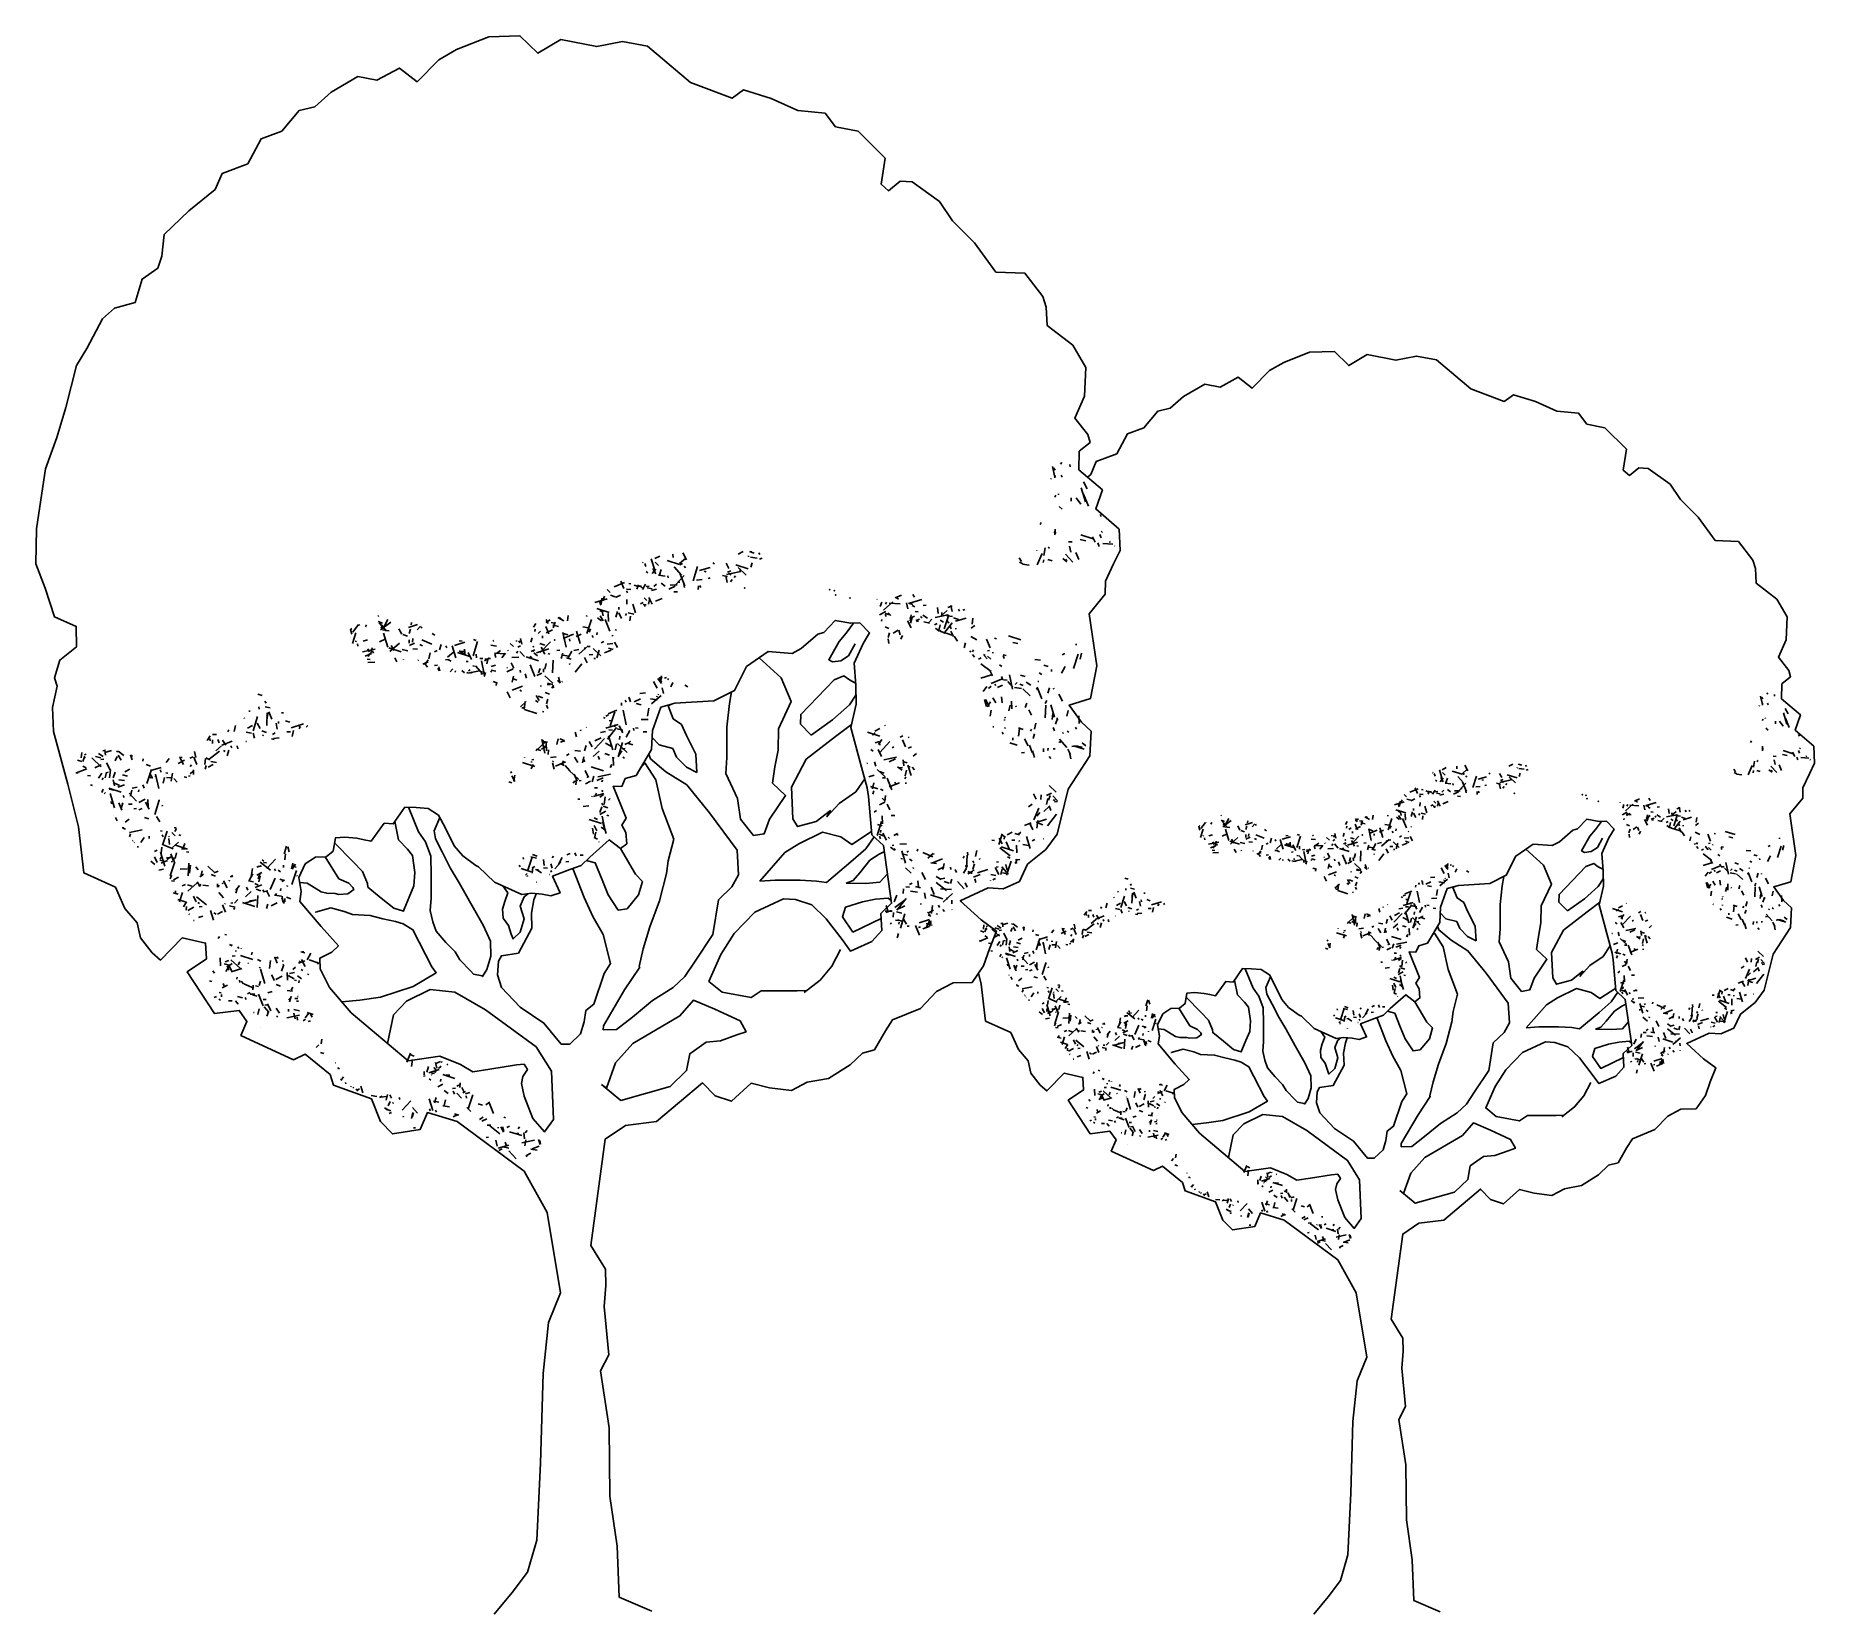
# Model space of a CAD drawing. Extents: x -1.38 to 4.01, y 0 to 4.76.
import ezdxf

# ---------------------------------------------------------------- set-up
doc = ezdxf.new("R2010")
doc.units = 0
doc.header["$MEASUREMENT"] = 0
doc.layers.get('0').update_dxf_attribs({"linetype": 'CONTINUOUS'})

# ---------------------------------------------------------------- blocks, each defined once
blk = doc.blocks.new('*X1')
at = {"color": 0}
for p, q in [((1.8694, 2.81), (1.8824, 2.8175)), ((1.8723, 2.8135), (1.8721, 2.8143)), ((1.8833, 2.8005), (1.8994, 2.814)), ((1.8968, 2.8269), (1.8908, 2.8285)), ((1.9064, 2.817), (1.9092, 2.8246)), ((1.8516, 2.779), (1.8561, 2.7955)), ((1.8715, 2.7524), (1.9053, 2.7719)), ((1.8787, 2.7967), (1.877, 2.7991)), ((1.8821, 2.7522), (1.915, 2.755)), ((1.8967, 2.7475), (1.8887, 2.7542)), ((1.9068, 2.7812), (1.8998, 2.7934)), ((1.8201, 2.7047), (1.8259, 2.7063)), ((1.8657, 2.7296), (1.8481, 2.7343)), ((1.8686, 2.7013), (1.8809, 2.7099)), ((1.8708, 2.7191), (1.8746, 2.7296)), ((1.8742, 2.7123), (1.8937, 2.7461)), ((1.8751, 2.7195), (1.8838, 2.7218)), ((1.8939, 2.6975), (1.8761, 2.7078)), ((1.8966, 2.7228), (1.8948, 2.7294)), ((1.8985, 2.7061), (1.897, 2.7147)), ((1.7608, 2.6521), (1.7379, 2.6582)), ((1.755, 2.6286), (1.755, 2.6523)), ((1.8207, 2.6244), (1.7983, 2.6631)), ((1.8111, 2.6596), (1.825, 2.6895)), ((1.8219, 2.6686), (1.8268, 2.6721)), ((1.8263, 2.6332), (1.8361, 2.6472)), ((1.8457, 2.6629), (1.8487, 2.6681)), ((1.6936, 2.5832), (1.698, 2.5997)), ((1.7284, 2.6263), (1.7204, 2.633)), ((1.723, 2.6077), (1.7567, 2.6272)), ((1.7514, 2.61), (1.7844, 2.61)), ((1.7581, 2.6271), (1.7605, 2.6357)), ((1.7763, 2.6334), (1.7703, 2.6339)), ((1.8154, 2.596), (1.7796, 2.609)), ((1.7944, 2.5774), (1.7911, 2.6153)), ((1.7936, 2.5865), (1.7971, 2.5914)), ((1.8189, 2.5918), (1.8035, 2.6007)), ((1.8505, 2.6187), (1.8431, 2.6261)), ((1.8515, 2.6278), (1.8448, 2.6296)), ((1.6774, 2.5485), (1.6797, 2.5493)), ((1.694, 2.5475), (1.6842, 2.5511)), ((1.7201, 2.5597), (1.6874, 2.5749)), ((1.7029, 2.5769), (1.7166, 2.5781)), ((1.7057, 2.5384), (1.7116, 2.5394)), ((1.7298, 2.5548), (1.7121, 2.5596)), ((1.7224, 2.5474), (1.7193, 2.5648)), ((1.7397, 2.5607), (1.7308, 2.576)), ((1.7385, 2.5577), (1.7546, 2.5712)), ((1.755, 2.5251), (1.755, 2.5356)), ((1.7643, 2.5744), (1.7587, 2.5784)), ((1.7618, 2.5483), (1.7766, 2.5509)), ((1.7845, 2.5643), (1.798, 2.5804)), ((1.7911, 2.553), (1.7965, 2.5733)), ((1.8064, 2.5588), (1.8142, 2.5667)), ((1.7116, 2.4833), (1.7236, 2.4902)), ((1.7266, 2.4814), (1.7195, 2.4936)), ((1.7228, 2.4908), (1.7286, 2.4977)), ((1.7318, 2.4942), (1.7312, 2.4972)), ((1.7376, 2.4935), (1.7328, 2.5112)), ((1.7386, 2.5078), (1.7437, 2.5152)), ((1.744, 2.5079), (1.7563, 2.5165)), ((1.7587, 2.5123), (1.7662, 2.5253)), ((1.7604, 2.481), (1.7715, 2.481)), ((1.7902, 2.4858), (1.7687, 2.4916)), ((1.7836, 2.4774), (1.7735, 2.4919)), ((1.7908, 2.4993), (1.7979, 2.519)), ((1.6751, 2.436), (1.6864, 2.467)), ((1.6978, 2.4536), (1.6756, 2.4617)), ((1.6973, 2.4752), (1.7022, 2.4786)), ((1.7017, 2.4164), (1.7061, 2.4329)), ((1.7054, 2.4579), (1.7152, 2.4676)), ((1.7155, 2.453), (1.7089, 2.4548)), ((1.7396, 2.4284), (1.7296, 2.4384)), ((1.7761, 2.431), (1.7515, 2.4424)), ((1.7662, 2.4603), (1.7686, 2.469)), ((1.773, 2.4652), (1.7799, 2.471)), ((1.781, 2.4648), (1.7752, 2.4681)), ((1.7854, 2.4749), (1.7854, 2.475)), ((1.6675, 2.4142), (1.6797, 2.4152)), ((1.6716, 2.3605), (1.6881, 2.3958)), ((1.6873, 2.3713), (1.6756, 2.3854)), ((1.6894, 2.3688), (1.6766, 2.3747)), ((1.6827, 2.3821), (1.6767, 2.3949)), ((1.6867, 2.4101), (1.6997, 2.4176)), ((1.7355, 2.4005), (1.7299, 2.4044)), ((1.747, 2.3781), (1.7365, 2.3931)), ((1.7606, 2.3882), (1.7429, 2.3929)), ((1.7619, 2.4028), (1.7601, 2.4095)), ((1.7619, 2.4143), (1.7759, 2.4241)), ((1.7828, 2.4022), (1.774, 2.4127)), ((1.6888, 2.3524), (1.7226, 2.3719)), ((1.6992, 2.3551), (1.7093, 2.3597)), ((1.7179, 2.3522), (1.7026, 2.3611)), ((1.7111, 2.3352), (1.7258, 2.3378)), ((1.7295, 2.3423), (1.7115, 2.3455)), ((1.7415, 2.3529), (1.7233, 2.3682)), ((1.7659, 2.3362), (1.7301, 2.3493)), ((1.7758, 2.3506), (1.7751, 2.3535)), ((1.7827, 2.333), (1.7798, 2.3335)), ((1.8176, 2.3201), (1.7995, 2.3249)), ((1.657, 2.2628), (1.6471, 2.2746)), ((1.6858, 2.3137), (1.6841, 2.3162)), ((1.7018, 2.2841), (1.7149, 2.295)), ((1.7251, 2.28), (1.7027, 2.3187)), ((1.7098, 2.2496), (1.7142, 2.2661)), ((1.7264, 2.2883), (1.722, 2.2978)), ((1.7464, 2.2864), (1.7397, 2.2882)), ((1.7477, 2.2994), (1.7432, 2.3047)), ((1.7712, 2.2636), (1.8026, 2.2664)), ((1.7743, 2.2935), (1.7767, 2.3022)), ((1.7991, 2.2538), (1.7874, 2.274)), ((1.7897, 2.3036), (1.7995, 2.3176)), ((1.8011, 2.2995), (1.814, 2.3069)), ((1.8038, 2.2806), (1.8109, 2.3004)), ((1.8106, 2.2949), (1.8081, 2.297)), ((1.6246, 2.2134), (1.6111, 2.217)), ((1.6176, 2.2104), (1.6202, 2.2251)), ((1.6283, 2.2223), (1.6352, 2.2281)), ((1.6301, 2.2471), (1.6498, 2.2543)), ((1.6326, 2.2515), (1.6427, 2.2524)), ((1.6441, 2.2162), (1.6353, 2.2316)), ((1.6374, 2.2208), (1.6514, 2.2306)), ((1.7129, 2.2061), (1.6742, 2.2285)), ((1.6775, 2.2281), (1.6894, 2.235)), ((1.6882, 2.2173), (1.6994, 2.2484)), ((1.7335, 2.2456), (1.699, 2.2617)), ((1.7068, 2.2265), (1.7011, 2.2305)), ((1.7414, 2.1887), (1.7333, 2.2109)), ((1.7369, 2.2165), (1.7444, 2.2295)), ((1.7507, 2.2451), (1.7565, 2.2467)), ((1.755, 2.22), (1.755, 2.2581)), ((1.757, 2.2569), (1.7604, 2.2618)), ((1.7914, 2.2215), (1.7737, 2.2263)), ((1.7771, 2.2428), (1.7842, 2.2513)), ((1.7945, 2.2457), (1.7978, 2.249)), ((1.6028, 2.1735), (1.5993, 2.1863)), ((1.6154, 2.1677), (1.611, 2.173)), ((1.6483, 2.1939), (1.626, 2.202)), ((1.626, 2.1708), (1.626, 2.1813)), ((1.6451, 2.1714), (1.6399, 2.1758)), ((1.6411, 2.1904), (1.6465, 2.2106)), ((1.6526, 2.1548), (1.6655, 2.1623)), ((1.6659, 2.1282), (1.6824, 2.1635)), ((1.6733, 2.1373), (1.6694, 2.1819)), ((1.7019, 2.1783), (1.7071, 2.1856)), ((1.7288, 2.1716), (1.7199, 2.1869)), ((1.7242, 2.1814), (1.7402, 2.1949)), ((1.7381, 2.1852), (1.7504, 2.1938)), ((1.7597, 2.1791), (1.7571, 2.1806)), ((1.7879, 2.1761), (1.7823, 2.2076)), ((1.6011, 2.1064), (1.5986, 2.1081)), ((1.617, 2.1126), (1.6017, 2.1214)), ((1.6104, 2.1116), (1.6037, 2.1134)), ((1.6042, 2.1123), (1.6101, 2.1133)), ((1.6163, 2.0976), (1.6186, 2.1063)), ((1.631, 2.137), (1.6239, 2.1492)), ((1.6525, 2.1195), (1.6563, 2.13)), ((1.6547, 2.0971), (1.6884, 2.1166)), ((1.6603, 2.1222), (1.6751, 2.1248)), ((1.6691, 2.1067), (1.661, 2.1074)), ((1.6865, 2.144), (1.6636, 2.1502)), ((1.6914, 2.1525), (1.6964, 2.1559)), ((1.7157, 2.0923), (1.7086, 2.1045)), ((1.7195, 2.1139), (1.7094, 2.1284)), ((1.7432, 2.1236), (1.7162, 2.1505)), ((1.7244, 2.1049), (1.7164, 2.1116)), ((1.7343, 2.1008), (1.7672, 2.1037)), ((1.7821, 2.1203), (1.7649, 2.1283)), ((1.7772, 2.1197), (1.7705, 2.1215)), ((1.7825, 2.1267), (1.783, 2.1287)), ((1.5517, 2.0537), (1.5527, 2.0576)), ((1.5571, 2.0412), (1.5702, 2.0522)), ((1.5824, 2.0336), (1.6057, 2.0569)), ((1.5867, 2.0374), (1.588, 2.0524)), ((1.592, 2.0884), (1.6058, 2.0896)), ((1.6052, 2.0688), (1.6022, 2.0693)), ((1.6077, 2.0404), (1.6046, 2.0578)), ((1.6271, 2.0828), (1.6253, 2.0895)), ((1.6267, 2.0635), (1.6402, 2.0796)), ((1.6296, 2.094), (1.6506, 2.094)), ((1.6554, 2.0468), (1.6378, 2.0515)), ((1.678, 2.0526), (1.6723, 2.0565)), ((1.7164, 2.0765), (1.6806, 2.0895)), ((1.7028, 2.0547), (1.69, 2.0606)), ((1.7179, 2.0828), (1.7223, 2.0993)), ((1.7505, 2.0697), (1.7488, 2.0721)), ((1.7561, 2.0915), (1.7701, 2.1013)), ((1.7587, 2.0889), (1.7655, 2.0947)), ((1.767, 2.0442), (1.78, 2.0517)), ((1.7725, 2.0681), (1.785, 2.0739)), ((1.7768, 2.0914), (1.7732, 2.1013)), ((1.7797, 2.0971), (1.7737, 2.0976)), ((1.8003, 2.0477), (1.7933, 2.0599)), ((1.5094, 2.0133), (1.517, 2.0176)), ((1.5448, 1.9802), (1.5225, 2.0189)), ((1.565, 1.99), (1.5708, 1.9969)), ((1.5768, 1.9996), (1.5866, 2.0136)), ((1.5798, 1.9956), (1.5827, 2.0124)), ((1.5908, 1.9945), (1.5806, 2.009)), ((1.595, 2.0281), (1.5851, 2.0317)), ((1.6055, 1.9987), (1.6114, 2.0112)), ((1.6136, 1.9917), (1.6258, 2.0003)), ((1.6411, 2.0306), (1.6403, 2.0335)), ((1.6492, 2.0236), (1.6547, 2.0439)), ((1.6829, 2.0146), (1.6724, 2.0296)), ((1.6781, 2.0241), (1.6882, 2.0288)), ((1.7012, 1.9987), (1.7124, 2.0297)), ((1.716, 2.0153), (1.7218, 2.0169)), ((1.7676, 1.9864), (1.7523, 2.0045)), ((1.755, 1.9833), (1.755, 2.007)), ((1.7792, 2.0381), (1.7617, 2.0412)), ((1.7691, 1.9865), (1.8029, 2.006)), ((1.771, 2.0301), (1.7797, 2.0324)), ((1.8136, 2.0411), (1.8038, 2.0447)), ((1.8102, 2.0232), (1.8136, 2.0256)), ((1.5146, 1.9372), (1.4801, 1.9533)), ((1.4835, 1.9795), (1.4904, 1.9853)), ((1.4845, 1.9592), (1.4984, 1.9891)), ((1.497, 1.92), (1.497, 1.9437)), ((1.5053, 1.9589), (1.5218, 1.9633)), ((1.5061, 1.9525), (1.5399, 1.972)), ((1.5088, 1.96), (1.5166, 1.9678)), ((1.5281, 1.9634), (1.5131, 1.9739)), ((1.5505, 1.9693), (1.5276, 1.9754)), ((1.5441, 1.9529), (1.5476, 1.9578)), ((1.5562, 1.9837), (1.5481, 1.9904)), ((1.5669, 1.959), (1.5718, 1.9625)), ((1.5699, 1.9395), (1.5709, 1.9454)), ((1.5726, 1.965), (1.6056, 1.965)), ((1.5732, 1.933), (1.5914, 1.9645)), ((1.612, 1.9665), (1.5733, 1.9889)), ((1.5813, 1.9405), (1.5765, 1.9422)), ((1.6042, 1.9613), (1.5968, 1.9687)), ((1.6136, 1.9632), (1.6072, 1.9742)), ((1.6171, 1.9872), (1.6165, 1.9902)), ((1.6433, 1.9728), (1.6553, 1.9797)), ((1.6584, 1.9718), (1.6539, 1.9771)), ((1.7136, 1.9784), (1.6944, 1.9835)), ((1.7599, 1.9839), (1.7628, 1.988)), ((1.3509, 1.9042), (1.3465, 1.9095)), ((1.3507, 1.8925), (1.3628, 1.9183)), ((1.3661, 1.8818), (1.359, 1.894)), ((1.3742, 1.9073), (1.3729, 1.9219)), ((1.3802, 1.9211), (1.3755, 1.9228)), ((1.4062, 1.8973), (1.4361, 1.9113)), ((1.4126, 1.934), (1.4213, 1.9363)), ((1.462, 1.875), (1.4519, 1.8895)), ((1.4639, 1.9165), (1.455, 1.9318)), ((1.4582, 1.9018), (1.4605, 1.9105)), ((1.4744, 1.9369), (1.4678, 1.9386)), ((1.4981, 1.9102), (1.5052, 1.9187)), ((1.5024, 1.9165), (1.5128, 1.9203)), ((1.5347, 1.8971), (1.5337, 1.9083)), ((1.5456, 1.9073), (1.5436, 1.9102)), ((1.5551, 1.9255), (1.5663, 1.9265)), ((1.5723, 1.9325), (1.5698, 1.9342)), ((1.2625, 1.8479), (1.2668, 1.8487)), ((1.2768, 1.837), (1.2893, 1.8428)), ((1.2816, 1.836), (1.3146, 1.836)), ((1.2998, 1.8405), (1.2917, 1.8628)), ((1.2977, 1.8305), (1.2933, 1.84)), ((1.3001, 1.8246), (1.3035, 1.8635)), ((1.3043, 1.8291), (1.3204, 1.8426)), ((1.3527, 1.8639), (1.335, 1.8686)), ((1.3554, 1.8655), (1.3684, 1.873)), ((1.368, 1.8024), (1.368, 1.8405)), ((1.3879, 1.8625), (1.3798, 1.8692)), ((1.3921, 1.8722), (1.3847, 1.8796)), ((1.3882, 1.8339), (1.4022, 1.8438)), ((1.3936, 1.8579), (1.3981, 1.8744)), ((1.4078, 1.859), (1.4176, 1.8688)), ((1.4122, 1.8837), (1.4206, 1.8867)), ((1.4448, 1.8475), (1.4437, 1.8494)), ((1.4623, 1.8513), (1.4682, 1.8674)), ((1.468, 1.8535), (1.4633, 1.8712)), ((1.4784, 1.8554), (1.4703, 1.8561)), ((1.4891, 1.8743), (1.4942, 1.8817)), ((1.5115, 1.8756), (1.5007, 1.8818)), ((1.5103, 1.8745), (1.5018, 1.8767)), ((1.2493, 1.7582), (1.2442, 1.7867)), ((1.2478, 1.7864), (1.2444, 1.7873)), ((1.2625, 1.7975), (1.2607, 1.8042)), ((1.3542, 1.8068), (1.3136, 1.8257)), ((1.325, 1.7986), (1.3304, 1.8189)), ((1.3744, 1.814), (1.3564, 1.8172)), ((1.3575, 1.8078), (1.3913, 1.8273)), ((1.4052, 1.797), (1.3916, 1.8006)), ((1.414, 1.8162), (1.4124, 1.8168)), ((1.2515, 1.752), (1.2387, 1.758)), ((1.239, 1.7568), (1.239, 1.7637)), ((1.274, 1.7353), (1.2576, 1.7638)), ((1.2579, 1.7427), (1.258, 1.7427)), ((1.2765, 1.7454), (1.2757, 1.7483)), ((1.2909, 1.7413), (1.2852, 1.7453)), ((1.2904, 1.763), (1.2962, 1.7755)), ((1.3132, 1.7406), (1.3327, 1.7744)), ((1.3269, 1.7554), (1.317, 1.7589)), ((1.3332, 1.7555), (1.3231, 1.77)), ((1.3283, 1.7373), (1.3354, 1.757)), ((1.3352, 1.7433), (1.3316, 1.7531)), ((1.3385, 1.7621), (1.3318, 1.7639)), ((1.3388, 1.7366), (1.3457, 1.7424)), ((1.3477, 1.731), (1.3611, 1.7471))]:
    blk.add_line(p, q, dxfattribs=at)
blk = doc.blocks.new('*X2')
at = {"color": 0}
for p, q in [((2.301, 3.6827), (2.2992, 3.6894)), ((2.3262, 3.699), (2.3209, 3.7034)), ((2.4098, 3.6926), (2.3869, 3.6987)), ((2.4354, 3.6627), (2.3949, 3.6816)), ((2.4508, 3.6609), (2.415, 3.6739)), ((2.5005, 3.6683), (2.4938, 3.6701)), ((2.3186, 3.644), (2.2903, 3.6603)), ((2.3036, 3.6593), (2.2955, 3.66)), ((2.3149, 3.6306), (2.3142, 3.6335)), ((2.3201, 3.6428), (2.3156, 3.6481)), ((2.3337, 3.6602), (2.3271, 3.662)), ((2.3653, 3.617), (2.3627, 3.6185)), ((2.4055, 3.6325), (2.3975, 3.6392)), ((2.4312, 3.6482), (2.4082, 3.6502)), ((2.5388, 3.6388), (2.5328, 3.6393)), ((2.548, 3.6255), (2.5382, 3.6291)), ((2.5643, 3.618), (2.5857, 3.6394)), ((2.5739, 3.6352), (2.5755, 3.6388)), ((2.5927, 3.6386), (2.5942, 3.6399)), ((2.363, 3.6035), (2.3608, 3.6094)), ((2.3932, 3.5949), (2.4045, 3.5959)), ((2.4999, 3.5863), (2.5337, 3.6058)), ((2.5094, 3.5749), (2.5234, 3.5847)), ((2.5456, 3.6034), (2.5279, 3.6082)), ((2.5628, 3.6033), (2.5523, 3.6082)), ((2.3951, 3.5152), (2.3927, 3.5217)), ((2.4479, 3.5274), (2.4352, 3.5401)), ((2.4389, 3.5321), (2.447, 3.5343)), ((2.4907, 3.5444), (2.4986, 3.5523)), ((2.5184, 3.5286), (2.503, 3.5375)), ((2.5122, 3.513), (2.5452, 3.513)), ((2.5518, 3.5315), (2.5295, 3.5396)), ((2.4462, 3.4557), (2.4456, 3.4561)), ((2.4722, 3.4615), (2.457, 3.4797)), ((2.4613, 3.488), (2.4672, 3.489)), ((2.4796, 3.4273), (2.4635, 3.4618)), ((2.4862, 3.4459), (2.4814, 3.4527)), ((2.4886, 3.462), (2.5005, 3.4689)), ((2.5174, 3.4979), (2.5322, 3.5005)), ((2.5313, 3.5016), (2.5247, 3.5034)), ((2.4398, 3.3991), (2.4274, 3.4012)), ((2.4378, 3.3935), (2.4482, 3.3973)), ((2.4479, 3.3957), (2.464, 3.4092))]:
    blk.add_line(p, q, dxfattribs=at)
blk = doc.blocks.new('*X3')
at = {"color": 0}
for p, q in [((2.738, 3.3534), (2.7353, 3.3557)), ((2.7771, 3.3338), (2.7666, 3.3488)), ((2.7309, 3.3019), (2.7333, 3.3106)), ((2.7848, 3.3005), (2.7624, 3.3393)), ((2.5802, 3.2204), (2.614, 3.2399)), ((2.6863, 3.2315), (2.6994, 3.2425)), ((2.7175, 3.2408), (2.7294, 3.2477)), ((2.747, 3.2451), (2.7425, 3.2482)), ((2.7711, 3.2629), (2.763, 3.2852)), ((2.5576, 3.1838), (2.5625, 3.1873)), ((2.6043, 3.2165), (2.6166, 3.2251)), ((2.7256, 3.2141), (2.7341, 3.2172)), ((2.7425, 3.1938), (2.7441, 3.1954)), ((2.7885, 3.1922), (2.7796, 3.2075)), ((2.7912, 3.2141), (2.7888, 3.2158)), ((2.8358, 3.2088), (2.8129, 3.215)), ((2.8784, 3.1891), (2.8683, 3.2036)), ((2.9194, 3.2013), (2.9012, 3.2165)), ((2.9265, 3.1845), (2.9199, 3.1863)), ((2.3949, 3.1417), (2.3994, 3.1541)), ((2.4124, 3.1429), (2.3964, 3.1522)), ((2.4, 3.1095), (2.4, 3.1332)), ((2.4112, 3.1221), (2.4243, 3.1331)), ((2.4352, 3.0901), (2.4128, 3.1288)), ((2.4262, 3.1602), (2.4195, 3.162)), ((2.4296, 3.1334), (2.4425, 3.1409)), ((2.4315, 3.1697), (2.433, 3.1753)), ((2.4413, 3.131), (2.4553, 3.1609)), ((2.4809, 3.1618), (2.4691, 3.1758)), ((2.4883, 3.1517), (2.4895, 3.1654)), ((2.5057, 3.1341), (2.5255, 3.1413)), ((2.5704, 3.1544), (2.5434, 3.1643)), ((2.5717, 3.1433), (2.5752, 3.1482)), ((2.5717, 3.1267), (2.5775, 3.1282)), ((2.5836, 3.1327), (2.5973, 3.134)), ((2.5872, 3.15), (2.5855, 3.1524)), ((2.6128, 3.1698), (2.6197, 3.1756)), ((2.6227, 3.1649), (2.6141, 3.1689)), ((2.6268, 3.1414), (2.6355, 3.1437)), ((2.6689, 3.1201), (2.6768, 3.128)), ((2.7081, 3.1211), (2.6694, 3.1435)), ((2.6926, 3.1675), (2.7055, 3.175)), ((2.7031, 3.1366), (2.7023, 3.1458)), ((2.7086, 3.1289), (2.7247, 3.1424)), ((2.7117, 3.1482), (2.7217, 3.1529)), ((2.7195, 3.1663), (2.736, 3.1707)), ((2.7276, 3.1453), (2.7587, 3.1481)), ((2.7597, 3.1764), (2.7531, 3.1782)), ((2.789, 3.1674), (2.7532, 3.1805)), ((2.8065, 3.1657), (2.8029, 3.1755)), ((2.838, 3.1373), (2.811, 3.1643)), ((2.855, 3.1592), (2.8205, 3.1753)), ((2.856, 3.1488), (2.8443, 3.1628)), ((2.8682, 3.1602), (2.8625, 3.1642)), ((2.8731, 3.1475), (2.8643, 3.1628)), ((2.8862, 3.132), (2.8764, 3.1356)), ((2.9094, 3.1448), (2.9077, 3.1473)), ((2.9122, 3.1593), (2.9181, 3.1604)), ((2.9568, 3.1388), (2.9666, 3.1528)), ((2.9577, 3.1439), (2.9871, 3.1609)), ((2.9664, 3.1514), (2.9786, 3.16)), ((2.9683, 3.1692), (2.9831, 3.1718)), ((2.9862, 3.1452), (2.986, 3.1454)), ((2.3044, 3.0872), (2.2949, 3.0898)), ((2.3076, 3.0643), (2.3241, 3.0996)), ((2.3405, 3.0902), (2.3456, 3.0976)), ((2.361, 3.0702), (2.3775, 3.0746)), ((2.3887, 3.1078), (2.3737, 3.1183)), ((2.3899, 3.0679), (2.3887, 3.082)), ((2.3917, 3.0925), (2.4112, 3.1263)), ((2.4015, 3.111), (2.3935, 3.1178)), ((2.4067, 3.0769), (2.409, 3.0856)), ((2.4079, 3.0985), (2.4183, 3.1023)), ((2.4159, 3.0718), (2.4306, 3.0744)), ((2.4275, 3.0747), (2.4173, 3.0892)), ((2.4316, 3.1121), (2.4235, 3.1128)), ((2.4329, 3.0768), (2.4304, 3.0785)), ((2.4317, 3.0758), (2.4654, 3.0953)), ((2.4448, 3.0806), (2.4378, 3.1201)), ((2.449, 3.106), (2.4391, 3.1096)), ((2.4712, 3.0953), (2.4536, 3.1001)), ((2.4592, 3.1159), (2.4566, 3.1174)), ((2.4895, 3.0948), (2.472, 3.0979)), ((2.5179, 3.0973), (2.5091, 3.1099)), ((2.5408, 3.1025), (2.5362, 3.103)), ((2.5436, 3.1073), (2.5412, 3.1138)), ((2.5592, 3.1009), (2.5492, 3.1018)), ((2.5728, 3.106), (2.5752, 3.1147)), ((2.5773, 3.126), (2.5884, 3.126)), ((2.5872, 3.102), (2.6256, 3.1088)), ((2.6193, 3.0724), (2.6335, 3.103)), ((2.638, 3.1035), (2.6203, 3.1082)), ((2.6522, 3.0854), (2.6635, 3.1164)), ((2.6676, 3.119), (2.6577, 3.1226)), ((2.658, 3.0693), (2.658, 3.0798)), ((2.6668, 3.0915), (2.6608, 3.092)), ((2.6745, 3.0912), (2.6789, 3.1077)), ((2.6814, 3.126), (2.7024, 3.126)), ((2.7182, 3.0711), (2.7032, 3.0816)), ((2.7511, 3.0801), (2.7329, 3.0953)), ((2.7497, 3.0696), (2.7395, 3.0841)), ((2.7549, 3.0941), (2.7523, 3.0956)), ((2.7753, 3.1129), (2.7683, 3.1251)), ((2.8048, 3.1116), (2.7871, 3.1163)), ((2.8418, 3.0898), (2.8313, 3.1048)), ((2.8386, 3.0774), (2.8362, 3.0839)), ((2.86, 3.0682), (2.853, 3.0805)), ((2.9164, 3.0768), (2.912, 3.0821)), ((2.9154, 3.126), (2.9484, 3.126)), ((2.9197, 3.1187), (2.9246, 3.1221)), ((2.9241, 3.0921), (2.9275, 3.097)), ((2.9716, 3.1197), (2.9539, 3.1244)), ((2.9819, 3.112), (2.9652, 3.1217)), ((2.2663, 3.0426), (2.2734, 3.0623)), ((2.2667, 3.0192), (2.2901, 3.0425)), ((2.2683, 3.0454), (2.277, 3.0477)), ((2.271, 2.9919), (2.271, 3.03)), ((2.3165, 3.0493), (2.3012, 3.0582)), ((2.3059, 3.062), (2.3178, 3.0689)), ((2.3177, 3.0657), (2.3262, 3.0687)), ((2.3486, 3.03), (2.3369, 3.0441)), ((2.3377, 3.0604), (2.3446, 3.0662)), ((2.3421, 3.033), (2.3465, 3.0496)), ((2.3663, 3.0179), (2.3434, 3.024)), ((2.3542, 3.0263), (2.3454, 3.0416)), ((2.3593, 3.0438), (2.3631, 3.0543)), ((2.3597, 3.0619), (2.3656, 3.0629)), ((2.3632, 3.0432), (2.3662, 3.0484)), ((2.379, 3.0587), (2.393, 3.0685)), ((2.6541, 3.051), (2.6509, 3.0694)), ((2.6946, 3.0288), (2.6748, 3.038)), ((2.6999, 3.0341), (2.677, 3.0402)), ((2.7054, 3.0567), (2.6874, 3.0599)), ((2.6965, 3.0294), (2.6918, 3.047)), ((2.7238, 3.017), (2.712, 3.031)), ((2.7586, 3.0474), (2.7556, 3.0479)), ((2.7625, 3.0401), (2.76, 3.0419)), ((2.7806, 3.0254), (2.7789, 3.0278)), ((2.807, 3.0569), (2.82, 3.0644)), ((2.8257, 3.0403), (2.8104, 3.0584)), ((2.823, 3.0197), (2.8177, 3.0242)), ((2.8666, 3.0422), (2.8438, 3.0483)), ((2.89, 3.0381), (2.8678, 3.0462)), ((2.869, 3.0135), (2.8742, 3.0209)), ((2.9051, 3.0332), (2.8864, 3.0419)), ((2.9112, 3.0641), (2.9038, 3.0716)), ((2.9408, 3.0675), (2.9328, 3.0683)), ((2.2341, 2.999), (2.2331, 2.9994)), ((2.2564, 2.9917), (2.2494, 3.0039)), ((2.2612, 3.0081), (2.2594, 3.0147)), ((2.2734, 2.9738), (2.2789, 2.9941)), ((2.281, 2.9888), (2.294, 2.9963)), ((2.2902, 2.9854), (2.2836, 2.9872)), ((2.2863, 2.997), (2.2974, 2.997)), ((2.2915, 2.9656), (2.2885, 2.9698)), ((2.3118, 2.9618), (2.3229, 2.9669)), ((2.3421, 2.9673), (2.345, 2.9841)), ((2.3596, 2.9798), (2.3468, 2.9857)), ((2.3708, 2.9721), (2.3657, 2.983)), ((2.7526, 3.0017), (2.755, 3.0034)), ((2.7906, 3.0098), (2.7839, 3.0116)), ((2.8229, 3.0072), (2.8429, 3.0187)), ((2.3411, 2.947), (2.334, 2.9593)), ((2.3558, 2.9367), (2.3449, 2.9443))]:
    blk.add_line(p, q, dxfattribs=at)
blk = doc.blocks.new('*X4')
at = {"color": 0}
for p, q in [((2.9972, 3.0093), (3.0266, 3.0119)), ((3.0124, 2.963), (3.0024, 2.9729)), ((3.015, 2.9826), (3.0194, 2.9991)), ((3.0293, 2.9789), (3.0223, 2.9912)), ((3.0352, 2.9652), (3.0247, 2.9802)), ((3.0285, 2.997), (3.0495, 2.997)), ((3.0384, 2.9894), (3.0433, 2.9929)), ((3.0566, 2.9626), (3.0438, 2.9685)), ((3.045, 2.9451), (3.045, 2.9688)), ((3.0452, 2.9879), (3.0504, 2.9953)), ((3.0847, 2.9238), (3.077, 2.9678)), ((3.0024, 2.953), (2.9847, 2.9578)), ((3.004, 2.9199), (3.0052, 2.9336)), ((3.0437, 2.9062), (3.0276, 2.9407)), ((3.0413, 2.9201), (3.04, 2.9342)), ((3.0685, 2.8955), (3.0533, 2.9137)), ((3.0544, 2.9053), (3.0684, 2.9353)), ((3.0608, 2.9089), (3.0727, 2.9158)), ((3.0381, 2.8737), (3.0452, 2.8935)), ((3.0642, 2.8836), (3.0413, 2.8898)), ((3.0554, 2.8853), (3.0455, 2.8889)), ((3.0876, 2.8597), (3.09, 2.8684)), ((3.1064, 2.8889), (3.1072, 2.8898)), ((3.0105, 2.8032), (3.0251, 2.8071)), ((3.0279, 2.7775), (3.0111, 2.8066)), ((3.027, 2.8003), (3.0226, 2.8056)), ((3.0231, 2.8158), (3.0275, 2.8323)), ((3.0359, 2.8357), (3.0488, 2.8432)), ((3.0447, 2.8153), (3.0505, 2.8222)), ((3.045, 2.8416), (3.045, 2.8521)), ((3.0633, 2.8295), (3.0608, 2.8312)), ((3.0836, 2.8011), (3.0655, 2.8163)), ((3.1008, 2.8394), (3.0663, 2.8555)), ((3.0774, 2.8313), (3.0905, 2.8423)), ((2.5329, 2.762), (2.5311, 2.7625)), ((2.5881, 2.7848), (2.5874, 2.7854)), ((2.5891, 2.7724), (2.5914, 2.7811)), ((2.6219, 2.7653), (2.5996, 2.7734)), ((2.6062, 2.7897), (2.607, 2.7939)), ((2.6296, 2.7689), (2.6334, 2.7794)), ((2.658, 2.7642), (2.658, 2.7765)), ((3.0052, 2.7707), (3.0108, 2.7754)), ((3.0332, 2.7864), (3.0155, 2.7911)), ((3.0592, 2.7914), (3.0369, 2.7995)), ((3.038, 2.778), (3.0717, 2.7975)), ((3.0381, 2.7733), (3.0766, 2.7801)), ((3.0737, 2.7726), (3.0822, 2.7756)), ((3.1027, 2.7444), (3.0874, 2.7532)), ((3.1125, 2.7329), (3.0902, 2.7716)), ((3.0963, 2.7837), (3.1039, 2.7944)), ((3.1042, 2.7765), (3.0982, 2.7893)), ((3.1025, 2.7757), (3.1061, 2.7819)), ((2.512, 2.7099), (2.5457, 2.7294)), ((2.5245, 2.7286), (2.5289, 2.7451)), ((2.529, 2.715), (2.529, 2.7255)), ((2.5509, 2.7058), (2.5568, 2.7183)), ((2.5618, 2.7094), (2.557, 2.727)), ((2.5658, 2.7108), (2.5577, 2.7176)), ((2.5947, 2.6927), (2.5718, 2.6988)), ((2.582, 2.6965), (2.5781, 2.7411)), ((2.5963, 2.7336), (2.5974, 2.7395)), ((2.6068, 2.6912), (2.6263, 2.725)), ((2.622, 2.6984), (2.6275, 2.7187)), ((2.6607, 2.7232), (2.6457, 2.7337)), ((2.6492, 2.7302), (2.6611, 2.7371)), ((2.6501, 2.7066), (2.6666, 2.7111)), ((2.6562, 2.7095), (2.6614, 2.7169)), ((2.697, 2.7198), (2.6675, 2.7336)), ((2.6705, 2.7318), (2.6754, 2.7353)), ((2.6856, 2.7061), (2.6754, 2.7206)), ((2.6805, 2.739), (2.6915, 2.739)), ((2.692, 2.6994), (2.6897, 2.7059)), ((3.0078, 2.701), (2.9976, 2.7155)), ((3.0242, 2.705), (3.0212, 2.7056)), ((3.0487, 2.673), (3.0626, 2.7029)), ((3.0636, 2.737), (3.0671, 2.7419)), ((3.0951, 2.717), (3.0722, 2.7231)), ((3.074, 2.7263), (3.077, 2.7315)), ((3.0792, 2.6994), (3.0915, 2.708)), ((3.0846, 2.739), (3.1056, 2.739)), ((3.0999, 2.7212), (3.0894, 2.7362)), ((3.0957, 2.6929), (3.0981, 2.7016)), ((3.0997, 2.7286), (3.1136, 2.7403)), ((2.5574, 2.6818), (2.566, 2.6841)), ((2.5804, 2.6455), (2.5813, 2.647)), ((2.6053, 2.6599), (2.5926, 2.6659)), ((2.615, 2.6567), (2.6479, 2.6595)), ((2.6243, 2.6569), (2.6373, 2.6644)), ((2.6445, 2.6511), (2.6503, 2.6579)), ((2.69, 2.648), (2.6542, 2.661)), ((2.6782, 2.6481), (2.6895, 2.6791)), ((2.6854, 2.6684), (2.6787, 2.6701)), ((2.7049, 2.6922), (2.7024, 2.694)), ((2.9902, 2.6865), (2.9826, 2.6919)), ((2.9871, 2.6695), (2.9847, 2.676)), ((3.016, 2.6581), (2.989, 2.6851)), ((3.0086, 2.6583), (3.0137, 2.6657)), ((3.019, 2.6846), (3.0123, 2.6864)), ((3.0214, 2.64), (3.0167, 2.6576)), ((3.0315, 2.6691), (3.0227, 2.6845)), ((3.0266, 2.6537), (3.0386, 2.6606)), ((3.0312, 2.649), (3.0356, 2.6655)), ((3.0345, 2.6556), (3.032, 2.6573)), ((3.0325, 2.6667), (3.0374, 2.6701)), ((3.0388, 2.6568), (3.037, 2.6592)), ((3.0511, 2.6551), (3.0583, 2.6748)), ((3.0674, 2.6497), (3.0573, 2.6544)), ((3.0923, 2.6867), (3.0914, 2.687)), ((2.6148, 2.6227), (2.622, 2.6383)), ((2.6489, 2.6068), (2.6384, 2.6218)), ((2.6396, 2.6069), (2.6602, 2.6188)), ((2.6614, 2.5963), (2.6559, 2.6057)), ((2.6658, 2.6241), (2.6743, 2.6272)), ((2.6895, 2.61), (2.7006, 2.61)), ((2.7021, 2.6088), (2.6903, 2.6228)), ((2.6988, 2.5908), (2.7032, 2.6074)), ((2.7305, 2.6035), (2.7128, 2.6082)), ((2.7461, 2.5949), (2.7543, 2.6031)), ((2.8932, 2.5907), (2.9231, 2.6047)), ((2.915, 2.6063), (2.9186, 2.614)), ((2.916, 2.5908), (2.916, 2.6123)), ((2.9326, 2.5884), (2.9457, 2.5994)), ((2.9355, 2.5918), (2.9467, 2.6228)), ((2.9711, 2.6017), (2.9606, 2.6167)), ((2.9625, 2.5898), (2.9679, 2.61)), ((2.9873, 2.6195), (2.982, 2.6239)), ((2.987, 2.5756), (2.9945, 2.5886)), ((3.0058, 2.6256), (2.996, 2.6292)), ((3.0184, 2.5899), (3.0114, 2.6021)), ((3.0276, 2.61), (3.0579, 2.61)), ((3.0604, 2.6207), (3.0463, 2.6244)), ((3.0603, 2.6199), (3.059, 2.6206)), ((2.7048, 2.563), (2.7056, 2.5726)), ((2.7471, 2.5587), (2.7289, 2.5739)), ((2.7387, 2.5463), (2.7517, 2.5538)), ((2.7629, 2.5224), (2.7406, 2.5611)), ((2.7625, 2.5369), (2.758, 2.5421)), ((2.7638, 2.5304), (2.7763, 2.5362)), ((2.7923, 2.5341), (2.7694, 2.5403)), ((2.7948, 2.5443), (2.7888, 2.5448)), ((2.7963, 2.5607), (2.7994, 2.5722)), ((2.8038, 2.569), (2.8006, 2.5722)), ((2.8152, 2.5362), (2.8182, 2.5414)), ((2.826, 2.5333), (2.8318, 2.5348)), ((2.8274, 2.5563), (2.8409, 2.5724)), ((2.8299, 2.5318), (2.8291, 2.5347)), ((2.8819, 2.531), (2.8473, 2.5471)), ((2.8539, 2.5416), (2.8679, 2.5514)), ((2.8605, 2.556), (2.8616, 2.5619)), ((2.879, 2.5815), (2.8756, 2.5864)), ((2.8811, 2.548), (2.8898, 2.5504)), ((2.91, 2.5373), (2.9083, 2.5398)), ((2.9591, 2.5422), (2.9362, 2.5484)), ((2.9738, 2.5729), (2.9904, 2.5773)), ((2.9874, 2.5603), (3.0258, 2.567)), ((3.0096, 2.5316), (2.9874, 2.5397)), ((3.0017, 2.5804), (3.0147, 2.5879)), ((3.0038, 2.5227), (3.0376, 2.5422)), ((3.0098, 2.5574), (3.0332, 2.5807)), ((3.0457, 2.5493), (3.0439, 2.5559)), ((3.045, 2.5365), (3.045, 2.5746)), ((3.0666, 2.553), (3.0585, 2.5597)), ((3.0808, 2.5409), (3.0797, 2.5414)), ((2.7765, 2.5239), (2.7687, 2.5267)), ((2.816, 2.53), (2.8308, 2.5327)), ((2.862, 2.5292), (2.866, 2.5325)), ((2.8929, 2.5214), (2.9158, 2.5234)), ((2.9362, 2.4838), (2.9441, 2.4916)), ((2.9377, 2.497), (2.94, 2.5057)), ((2.9615, 2.5126), (2.9465, 2.5231)), ((2.9546, 2.5059), (2.9669, 2.5146)), ((2.955, 2.4857), (2.9711, 2.4992)), ((3.0018, 2.5047), (2.9865, 2.5136)), ((3.0057, 2.4816), (3.0032, 2.4833)), ((3.0469, 2.4873), (3.0316, 2.5054)), ((3.0366, 2.481), (3.0477, 2.481)), ((3.0393, 2.4822), (3.0437, 2.4987)), ((3.0498, 2.5179), (3.0431, 2.5197)), ((3.0438, 2.4775), (3.0523, 2.4806)), ((3.0597, 2.4971), (3.0589, 2.5)), ((3.0688, 2.5203), (3.0608, 2.521)), ((2.945, 2.464), (2.9358, 2.4749)), ((2.9459, 2.4273), (2.9367, 2.447)), ((2.9601, 2.4178), (2.9635, 2.4566)), ((2.97, 2.4168), (2.9623, 2.4608)), ((2.9706, 2.423), (2.9761, 2.4433)), ((3.0169, 2.3884), (2.9946, 2.4271)), ((3.0716, 2.4165), (3.0419, 2.4273)), ((3.043, 2.4407), (3.0569, 2.4706)), ((3.0522, 2.4306), (3.0552, 2.4358)), ((3.0597, 2.4541), (3.0695, 2.4681)), ((3.068, 2.4471), (3.0599, 2.4693)), ((3.0725, 2.457), (3.0623, 2.4715)), ((3.063, 2.455), (3.0752, 2.4652)), ((3.0641, 2.4365), (3.0713, 2.4562)), ((2.9538, 2.3949), (2.9381, 2.4021)), ((2.949, 2.3886), (2.9621, 2.4041)), ((2.9535, 2.3872), (2.9597, 2.4042)), ((2.9782, 2.3947), (2.9682, 2.4046)), ((2.9726, 2.4123), (2.9866, 2.4221)), ((2.9899, 2.3756), (2.9853, 2.3768)), ((2.9895, 2.3933), (2.9964, 2.3991)), ((2.9925, 2.3984), (3.0044, 2.4053)), ((3.0053, 2.3921), (3.0009, 2.3974)), ((3.0206, 2.4102), (3.0032, 2.4133)), ((3.027, 2.4074), (3.0304, 2.4123)), ((3.033, 2.3616), (3.0253, 2.3727))]:
    blk.add_line(p, q, dxfattribs=at)
blk = doc.blocks.new('*X5')
at = {"color": 0}
for p, q in [((1.3393, 1.4278), (1.3558, 1.4631)), ((1.368, 1.4622), (1.368, 1.4688)), ((1.1966, 1.4204), (1.2086, 1.4274)), ((1.2333, 1.4207), (1.2266, 1.4225)), ((1.2398, 1.4114), (1.2521, 1.42)), ((1.2848, 1.3771), (1.2578, 1.404)), ((1.2811, 1.4017), (1.2589, 1.4098)), ((1.2691, 1.392), (1.259, 1.4065)), ((1.2863, 1.4363), (1.2903, 1.4403)), ((1.3142, 1.3937), (1.2988, 1.4025)), ((1.3046, 1.4076), (1.2993, 1.412)), ((1.3127, 1.4286), (1.324, 1.4351)), ((1.3402, 1.4094), (1.3474, 1.4179)), ((1.3467, 1.449), (1.3578, 1.449)), ((1.3612, 1.4122), (1.3507, 1.4272)), ((1.3575, 1.4428), (1.3557, 1.4495)), ((1.2163, 1.3663), (1.219, 1.369)), ((1.2333, 1.3934), (1.2276, 1.3974)), ((1.269, 1.336), (1.2467, 1.3747)), ((1.2784, 1.3558), (1.2607, 1.3605)), ((1.2629, 1.3955), (1.2659, 1.4007)), ((1.2871, 1.3549), (1.3001, 1.3624)), ((1.3001, 1.3478), (1.2984, 1.3503)), ((1.3163, 1.3723), (1.3187, 1.381)), ((1.3244, 1.3603), (1.3313, 1.3661)), ((1.3273, 1.3661), (1.3371, 1.3801)), ((1.2325, 1.2927), (1.222, 1.3077)), ((1.2248, 1.3415), (1.2221, 1.3418)), ((1.2518, 1.3285), (1.2562, 1.345)), ((1.2578, 1.3178), (1.2718, 1.3276)), ((1.2882, 1.3245), (1.2746, 1.3308)), ((1.2789, 1.2983), (1.2795, 1.2996)), ((1.1957, 1.2372), (1.2033, 1.2462)), ((1.2208, 1.277), (1.2184, 1.2835)), ((1.2465, 1.2456), (1.229, 1.2486)), ((1.2387, 1.2367), (1.2499, 1.2678)), ((1.2395, 1.2407), (1.2447, 1.2481)), ((1.2641, 1.254), (1.2575, 1.2558)), ((1.2727, 1.2276), (1.2638, 1.2429)), ((1.2787, 1.2652), (1.2705, 1.27)), ((1.1985, 1.2135), (1.1942, 1.2296)), ((1.2045, 1.2195), (1.1989, 1.2234)), ((1.2156, 1.2199), (1.2076, 1.2266)), ((1.2278, 1.2359), (1.218, 1.2395)), ((1.239, 1.2114), (1.239, 1.2351)), ((1.2437, 1.1803), (1.2471, 1.2191)), ((1.2532, 1.1792), (1.2663, 1.1902)), ((1.2534, 1.2298), (1.2592, 1.2314)), ((1.2132, 1.154), (1.1979, 1.1629)), ((1.2031, 1.1389), (1.2069, 1.1494)), ((1.2316, 1.1419), (1.2093, 1.15)), ((1.2346, 1.1751), (1.2471, 1.181)), ((1.2472, 1.1597), (1.2354, 1.1737)), ((1.258, 1.151), (1.2525, 1.1605)), ((1.2599, 1.1617), (1.2643, 1.1782)), ((1.6077, 1.1574), (1.5956, 1.1782)), ((1.6133, 1.1729), (1.5987, 1.1797)), ((1.6223, 1.1467), (1.6106, 1.1607)), ((1.6371, 1.1285), (1.6319, 1.133)), ((1.656, 1.1429), (1.6459, 1.1574)), ((1.6495, 1.1526), (1.6553, 1.1595)), ((1.6581, 1.1441), (1.6533, 1.1618)), ((1.6586, 1.1552), (1.6612, 1.1574)), ((1.6923, 1.1127), (1.6701, 1.1512)), ((1.684, 1.1415), (1.6817, 1.1421)), ((1.1652, 1.0771), (1.1626, 1.092)), ((1.1796, 1.1175), (1.1865, 1.1232)), ((1.2042, 1.1117), (1.1814, 1.1178)), ((1.1912, 1.1024), (1.1966, 1.1227)), ((1.2228, 1.1228), (1.221, 1.1295)), ((1.234, 1.0887), (1.2402, 1.0931)), ((1.2466, 1.114), (1.237, 1.1236)), ((1.239, 1.1079), (1.239, 1.1184)), ((1.2412, 1.0998), (1.2436, 1.1041)), ((1.5772, 1.0961), (1.583, 1.0976)), ((1.5778, 1.0871), (1.6162, 1.0939)), ((1.5826, 1.0693), (1.5884, 1.0819)), ((1.5826, 1.0729), (1.5897, 1.0814)), ((1.5851, 1.0935), (1.592, 1.0993)), ((1.6053, 1.0894), (1.602, 1.1274)), ((1.6285, 1.1036), (1.6218, 1.1054)), ((1.6322, 1.1108), (1.6409, 1.1131)), ((1.6598, 1.054), (1.6437, 1.0885)), ((1.6553, 1.0964), (1.6673, 1.1033)), ((1.6649, 1.0969), (1.6673, 1.1056)), ((1.6827, 1.0747), (1.6783, 1.08)), ((1.687, 1.0986), (1.6853, 1.1011)), ((1.7091, 1.0753), (1.7216, 1.0812)), ((1.1149, 1.0279), (1.1105, 1.0332)), ((1.1293, 1.0283), (1.1413, 1.0352)), ((1.1734, 0.9915), (1.1511, 1.0302)), ((1.1521, 1.0264), (1.1661, 1.0564)), ((1.2082, 1.008), (1.1695, 1.0303)), ((1.1757, 1.0455), (1.1701, 1.0495)), ((1.1746, 1.0239), (1.1741, 1.0269)), ((1.1873, 1.056), (1.1922, 1.0594)), ((1.205, 1.0285), (1.1949, 1.043)), ((1.1993, 1.048), (1.209, 1.0578)), ((1.2168, 1.0512), (1.2016, 1.0693)), ((1.2159, 1.062), (1.2307, 1.062)), ((1.592, 1.0382), (1.5767, 1.0563)), ((1.5968, 1.0247), (1.5887, 1.047)), ((1.596, 1.0236), (1.6083, 1.0322)), ((1.6004, 1.053), (1.6048, 1.0696)), ((1.6114, 1.049), (1.6025, 1.0643)), ((1.6193, 1.0436), (1.6088, 1.0586)), ((1.6148, 1.0313), (1.6248, 1.036)), ((1.6245, 1.0251), (1.6317, 1.0448)), ((1.6304, 1.0231), (1.6434, 1.0306)), ((1.651, 1.0362), (1.645, 1.0368)), ((1.6498, 1.0336), (1.6573, 1.0466)), ((1.6736, 1.0387), (1.6559, 1.0435)), ((1.6824, 1.0534), (1.6806, 1.0601)), ((1.681, 1.0525), (1.6971, 1.066)), ((1.6979, 1.0229), (1.7033, 1.0432)), ((1.7137, 1.057), (1.6987, 1.0675)), ((1.7191, 1.0571), (1.7011, 1.0636)), ((1.7164, 1.062), (1.7084, 1.0688)), ((1.0184, 0.9597), (1.0275, 0.9791)), ((1.0421, 0.9872), (1.0406, 0.9914)), ((1.043, 0.9928), (1.0637, 0.9965)), ((1.0689, 0.9814), (1.0514, 0.9845)), ((1.0584, 0.9665), (1.0525, 0.9793)), ((1.0901, 1.0064), (1.0764, 1.0128)), ((1.081, 1.0116), (1.0769, 1.0131)), ((1.0818, 1.0154), (1.0825, 1.0164)), ((1.1018, 0.9658), (1.1062, 0.9823)), ((1.1732, 1.0144), (1.1555, 1.0191)), ((1.1664, 1.0097), (1.1687, 1.0184)), ((1.1783, 0.9762), (1.1684, 0.9798)), ((1.236, 0.9843), (1.2343, 0.9868)), ((1.2581, 0.9469), (1.2357, 0.9856)), ((1.255, 0.981), (1.2524, 0.9825)), ((1.5089, 0.9618), (1.5135, 0.9745)), ((1.5493, 0.9909), (1.5542, 0.9943)), ((1.5548, 0.9949), (1.5499, 0.9972)), ((1.5582, 0.9792), (1.5565, 0.9816)), ((1.5913, 0.9756), (1.5883, 0.993)), ((1.5982, 0.9697), (1.5912, 0.9819)), ((1.6156, 1.0022), (1.6057, 1.0058)), ((1.626, 0.9837), (1.626, 1.0074)), ((1.6325, 0.9655), (1.6663, 0.985)), ((1.6372, 0.9664), (1.6537, 1.0018)), ((1.643, 0.9853), (1.6528, 0.9993)), ((1.6734, 0.9884), (1.6479, 1.0139)), ((1.6943, 1.0073), (1.6872, 1.0197)), ((1.0047, 0.9197), (1.0435, 0.9231)), ((1.008, 0.9436), (1.0246, 0.948)), ((1.0086, 0.9309), (1.0226, 0.9407)), ((1.0109, 0.9591), (1.0149, 0.9659)), ((1.0258, 0.9564), (1.0138, 0.9648)), ((1.0267, 0.9367), (1.0319, 0.9441)), ((1.0331, 0.9066), (1.0386, 0.9269)), ((1.0683, 0.9369), (1.0454, 0.943)), ((1.0763, 0.9091), (1.0661, 0.9236)), ((1.07, 0.9254), (1.0676, 0.9271)), ((1.0846, 0.9194), (1.0693, 0.9376)), ((1.0924, 0.9278), (1.0836, 0.9431)), ((1.1123, 0.9144), (1.097, 0.9233)), ((1.1026, 0.9186), (1.1223, 0.9257)), ((1.1044, 0.955), (1.1174, 0.9625)), ((1.1065, 0.8973), (1.1403, 0.9168)), ((1.1084, 0.9363), (1.1215, 0.9473)), ((1.123, 0.919), (1.1302, 0.9388)), ((1.1542, 0.9491), (1.1617, 0.9621)), ((1.1684, 0.9292), (1.1579, 0.9442)), ((1.1589, 0.933), (1.1919, 0.933)), ((1.1753, 0.956), (1.1709, 0.9613)), ((1.1824, 0.9086), (1.1895, 0.9171)), ((1.1993, 0.9356), (1.2048, 0.9559)), ((1.2029, 0.9112), (1.208, 0.9185)), ((1.2287, 0.9465), (1.2105, 0.9617)), ((1.2351, 0.945), (1.2122, 0.9511)), ((1.2161, 0.9203), (1.2199, 0.9307)), ((1.2438, 0.9177), (1.2557, 0.9246)), ((1.2848, 0.9433), (1.2668, 0.9465)), ((1.306, 0.9267), (1.3109, 0.9302)), ((1.3258, 0.9207), (1.3191, 0.9225)), ((1.3427, 0.9022), (1.3204, 0.9409)), ((1.3278, 0.9631), (1.3304, 0.9687)), ((1.3334, 0.9485), (1.3471, 0.9497)), ((1.3372, 0.9573), (1.3336, 0.9672)), ((1.338, 0.9339), (1.3351, 0.9345)), ((1.3554, 0.9197), (1.3404, 0.9302)), ((1.3429, 0.9045), (1.3728, 0.9185)), ((1.3527, 0.9594), (1.3581, 0.9632)), ((1.368, 0.9204), (1.368, 0.9441)), ((1.3695, 0.9314), (1.4025, 0.9504)), ((1.3893, 0.9454), (1.3846, 0.9556)), ((1.3985, 0.904), (1.3883, 0.9185)), ((1.3893, 0.9369), (1.3972, 0.9447)), ((1.4059, 0.9431), (1.4115, 0.9478)), ((1.4627, 0.8979), (1.4358, 0.9248)), ((1.4597, 0.9064), (1.4445, 0.9246)), ((1.4589, 0.933), (1.47, 0.933)), ((1.4906, 0.9241), (1.4801, 0.9391)), ((1.4818, 0.9615), (1.5085, 0.9638)), ((1.4925, 0.9288), (1.4859, 0.9306)), ((1.4891, 0.9221), (1.4903, 0.9358)), ((1.5068, 0.9517), (1.5187, 0.9586)), ((1.5139, 0.9123), (1.527, 0.9233)), ((1.5482, 0.9408), (1.5401, 0.9476)), ((1.5686, 0.9612), (1.5457, 0.9674)), ((1.5504, 0.943), (1.546, 0.9483)), ((1.5507, 0.9592), (1.5481, 0.9607)), ((1.563, 0.933), (1.584, 0.933)), ((1.6007, 0.9224), (1.6002, 0.9253)), ((1.6103, 0.9386), (1.6138, 0.9435)), ((1.6139, 0.9299), (1.628, 0.9397)), ((1.6178, 0.9469), (1.6166, 0.9609)), ((1.6306, 0.9319), (1.6286, 0.9373)), ((0.9827, 0.8962), (0.9725, 0.9083)), ((0.9808, 0.8836), (0.9927, 0.8905)), ((0.9824, 0.9097), (0.9854, 0.9149)), ((0.9922, 0.9045), (0.9855, 0.9063)), ((0.9946, 0.8931), (0.9876, 0.9054)), ((1.0047, 0.883), (1.0152, 0.8868)), ((1.0074, 0.8558), (1.0187, 0.8868)), ((1.0349, 0.8746), (1.0418, 0.8804)), ((1.0637, 0.8936), (1.0589, 0.9112)), ((1.0627, 0.8626), (1.0676, 0.866)), ((1.0742, 0.899), (1.0719, 0.9055)), ((1.1022, 0.8727), (1.0977, 0.8822)), ((1.1094, 0.8953), (1.1217, 0.9039)), ((1.11, 0.8753), (1.11, 0.8808)), ((1.162, 0.8702), (1.1215, 0.8891)), ((1.147, 0.8716), (1.1413, 0.8755)), ((1.159, 0.9126), (1.1523, 0.9144)), ((1.1821, 0.8822), (1.1598, 0.8903)), ((1.1771, 0.8831), (1.1682, 0.8985)), ((1.2161, 0.8647), (1.2174, 0.8796)), ((1.2479, 0.8534), (1.2674, 0.8872)), ((1.2935, 0.8589), (1.2888, 0.8765)), ((1.3006, 0.8862), (1.2953, 0.8906)), ((1.3407, 0.872), (1.343, 0.8807)), ((1.3578, 0.8832), (1.346, 0.8972)), ((1.3944, 0.8645), (1.3539, 0.8834)), ((1.3693, 0.8691), (1.3669, 0.8756)), ((1.3706, 0.8658), (1.3847, 0.8756)), ((1.4007, 0.8952), (1.3785, 0.9033)), ((1.3791, 0.8856), (1.3842, 0.8929)), ((1.3803, 0.8627), (1.3875, 0.8825)), ((1.3837, 0.8835), (1.3863, 0.8983)), ((1.408, 0.8926), (1.3927, 0.9015)), ((1.3996, 0.8888), (1.3972, 0.8905)), ((1.4274, 0.8576), (1.4051, 0.8963)), ((1.4322, 0.8936), (1.4457, 0.9097)), ((1.4423, 0.8572), (1.4467, 0.8737)), ((1.4733, 0.864), (1.4771, 0.8744)), ((1.4819, 0.8785), (1.4949, 0.886)), ((1.512, 0.9033), (1.4946, 0.9063)), ((1.497, 0.8661), (1.497, 0.9042)), ((1.5068, 0.9011), (1.5092, 0.9098)), ((1.5376, 0.864), (1.5199, 0.8687)), ((1.527, 0.8741), (1.5654, 0.8808)), ((1.5425, 0.8663), (1.5483, 0.8678)), ((1.5553, 0.86), (1.5604, 0.8674)), ((1.6136, 0.8649), (1.5862, 0.8777)), ((1.6194, 0.9082), (1.5971, 0.9163)), ((1.5975, 0.881), (1.6062, 0.8833)), ((1.6085, 0.8863), (1.6129, 0.9028)), ((1.0057, 0.8545), (1.0105, 0.8592)), ((1.1767, 0.8512), (1.1768, 0.8516)), ((1.1962, 0.8498), (1.1863, 0.8525)), ((1.2217, 0.848), (1.2259, 0.85)), ((1.2248, 0.8478), (1.2318, 0.8519)), ((1.2577, 0.8455), (1.2529, 0.8538)), ((1.2725, 0.8444), (1.2733, 0.8462)), ((1.2803, 0.8439), (1.2805, 0.8446)), ((1.2953, 0.8428), (1.2981, 0.8457)), ((1.3708, 0.8558), (1.3531, 0.8606)), ((1.3556, 0.8438), (1.3704, 0.8464)), ((1.3911, 0.8435), (1.3986, 0.8565)), ((1.4295, 0.8597), (1.4277, 0.8622)), ((1.4331, 0.8516), (1.4286, 0.8611)), ((1.4404, 0.8506), (1.4472, 0.8564)), ((1.4765, 0.8349), (1.4709, 0.8389)), ((1.4714, 0.8301), (1.4837, 0.8387)), ((1.5044, 0.8262), (1.4897, 0.8516)), ((1.4947, 0.827), (1.5178, 0.8403)), ((1.5232, 0.8245), (1.5186, 0.8418)), ((1.5359, 0.8247), (1.5285, 0.8321)), ((1.5398, 0.827), (1.5452, 0.8473)), ((1.551, 0.822), (1.5523, 0.8231)), ((1.5737, 0.82), (1.5754, 0.8217)), ((1.5769, 0.837), (1.5827, 0.8495))]:
    blk.add_line(p, q, dxfattribs=at)
blk = doc.blocks.new('*X6')
at = {"color": 0}
for p, q in [((2.0136, 2.361), (2.0076, 2.3737)), ((2.038, 2.3956), (2.0479, 2.3992)), ((1.9892, 2.3269), (1.9663, 2.333)), ((1.9873, 2.3469), (1.9682, 2.3486)), ((1.9845, 2.3492), (1.9692, 2.3548)), ((1.9771, 2.3528), (1.9705, 2.3622)), ((1.9806, 2.3475), (1.9735, 2.3597)), ((1.981, 2.3639), (1.9837, 2.3695)), ((1.9917, 2.3681), (1.9905, 2.3725)), ((2.0137, 2.3304), (1.9983, 2.3393)), ((2.0056, 2.3159), (2.0049, 2.3188)), ((2.013, 2.2833), (2.013, 2.3214)), ((1.9659, 2.278), (1.9757, 2.292)), ((1.9735, 2.2485), (1.9789, 2.2688)), ((1.9993, 2.2908), (2.0154, 2.3043)), ((2.008, 2.3086), (2.0063, 2.3111)), ((2.0321, 2.2498), (2.0169, 2.268)), ((1.9553, 2.2126), (1.9502, 2.2177)), ((1.9582, 2.2296), (1.951, 2.2315)), ((1.9659, 2.2398), (1.9519, 2.2463)), ((1.9594, 2.2437), (1.957, 2.2454)), ((1.9814, 2.2493), (1.9937, 2.2579)), ((2.0269, 2.2278), (2.0404, 2.2439)), ((2.0582, 2.2082), (2.066, 2.216)), ((1.9472, 2.1658), (1.9567, 2.1921)), ((1.9486, 2.1558), (1.951, 2.1645)), ((1.9791, 2.146), (1.9567, 2.1847)), ((1.9652, 2.1542), (1.971, 2.1611)), ((2.0087, 2.1844), (1.9699, 2.2067)), ((1.9753, 2.1315), (1.9918, 2.1669)), ((1.9905, 2.1547), (1.9861, 2.1599)), ((2.02, 2.1603), (1.9971, 2.1664)), ((1.9994, 2.1557), (2.0134, 2.1655)), ((2.0364, 2.1588), (2.0283, 2.181)), ((2.0363, 2.1899), (2.0307, 2.1938)), ((2.0338, 2.1984), (2.0407, 2.2042)), ((2.0503, 2.141), (2.0547, 2.1575)), ((2.0554, 2.1574), (2.0528, 2.1589)), ((2.0549, 2.1515), (2.0668, 2.1584)), ((1.9461, 2.1476), (1.9515, 2.1507)), ((1.9739, 2.1109), (1.9814, 2.1239)), ((1.9846, 2.1346), (1.9924, 2.1424)), ((1.999, 2.0634), (1.9951, 2.108)), ((2.0031, 2.1129), (1.9954, 2.1569)), ((2.0378, 2.1037), (1.9973, 2.1226)), ((2.0081, 2.1006), (2.0278, 2.1077)), ((2.0285, 2.1395), (2.0211, 2.1469)), ((2.0417, 2.1088), (2.0316, 2.1233)), ((2.0331, 2.1269), (2.072, 2.1303)), ((2.0638, 2.1014), (2.0414, 2.1401)), ((2.0543, 2.1271), (2.0595, 2.1345)), ((2.0624, 2.1041), (2.0577, 2.1218)), ((2.0744, 2.1114), (2.0802, 2.1129)), ((1.9351, 2.0489), (1.9223, 2.0549)), ((1.9306, 2.0698), (1.9282, 2.0715)), ((1.935, 2.0895), (1.9331, 2.0902)), ((1.989, 2.063), (1.9713, 2.0677)), ((1.9828, 2.0377), (1.9739, 2.053)), ((1.9816, 2.0817), (1.987, 2.102)), ((2.013, 2.0466), (2.013, 2.0703)), ((2.0323, 2.0541), (2.0224, 2.0577)), ((2.03, 2.0783), (2.043, 2.0858)), ((2.0535, 2.0873), (2.0584, 2.0908)), ((2.074, 2.0739), (2.0559, 2.0891)), ((2.0718, 2.0615), (2.0682, 2.0714)), ((2.0727, 2.0646), (2.071, 2.067)), ((1.913, 1.9893), (1.9028, 2.0038)), ((1.9063, 2.0069), (1.9183, 2.0138)), ((1.9149, 2.0021), (1.9208, 2.0146)), ((1.9568, 1.989), (1.9591, 1.9977)), ((1.9626, 2.0172), (1.9757, 2.0282)), ((1.9951, 2), (1.9771, 2.0032)), ((2.0051, 2.0095), (1.9946, 2.0245)), ((2.0076, 2.0159), (2.0019, 2.0199)), ((2.0509, 1.9936), (2.028, 1.9997)), ((2.0321, 2.0206), (2.0659, 2.0401)), ((2.0674, 1.993), (2.0586, 2.0083)), ((2.0676, 2.0152), (2.0871, 2.049)), ((2.074, 2.0057), (2.0812, 2.0254)), ((2.0867, 2.0134), (2.0849, 2.0201)), ((2.1033, 1.9659), (2.1172, 1.9958)), ((2.1059, 1.9966), (2.1118, 1.9977)), ((2.142, 1.9923), (2.142, 1.9995)), ((2.1473, 1.9961), (2.1473, 1.9961)), ((1.9077, 1.9447), (1.8714, 1.9657)), ((1.8726, 1.965), (1.8837, 1.965)), ((1.8748, 1.9623), (1.8888, 1.9721)), ((1.884, 1.929), (1.884, 1.9671)), ((1.9058, 1.9527), (1.8876, 1.9679)), ((1.889, 1.9555), (1.8959, 1.9613)), ((1.8922, 1.9451), (1.8966, 1.9616)), ((1.9175, 1.9492), (1.9076, 1.9592)), ((1.9292, 1.9484), (1.939, 1.9625)), ((1.9439, 1.9451), (1.9422, 1.9476)), ((1.9631, 1.9333), (1.9448, 1.9418)), ((1.9584, 1.9424), (1.9697, 1.9734)), ((1.9697, 1.9584), (1.9626, 1.9706)), ((1.9748, 1.9612), (1.9681, 1.963)), ((1.9767, 1.965), (1.9977, 1.965)), ((1.9962, 1.9641), (2.0351, 1.9675)), ((2.0361, 1.9601), (2.0138, 1.9682)), ((2.0408, 1.9501), (2.029, 1.9641)), ((2.0323, 1.9471), (2.0307, 1.9563)), ((2.0391, 1.9659), (2.0421, 1.9711)), ((2.0483, 1.9906), (2.0454, 1.9912)), ((2.0584, 1.9742), (2.0628, 1.9907)), ((2.0864, 1.986), (2.0922, 1.9929)), ((2.1007, 1.9612), (2.0999, 1.9641)), ((2.1039, 1.9733), (2.1016, 1.9797)), ((2.1176, 1.9789), (2.1188, 1.9927)), ((2.1427, 1.9733), (2.1275, 1.9915)), ((2.1416, 1.9693), (2.1349, 1.9711)), ((2.1521, 1.9484), (2.1433, 1.9637)), ((2.1444, 1.9677), (2.1574, 1.9752)), ((2.1559, 1.944), (2.1613, 1.9643)), ((2.2034, 1.9229), (2.1647, 1.9453)), ((2.1722, 1.9581), (2.1771, 1.9615)), ((1.8763, 1.89), (1.8758, 1.8907)), ((1.8814, 1.9336), (1.8944, 1.9411)), ((1.8835, 1.8759), (1.9173, 1.8954)), ((1.8965, 1.9018), (1.8999, 1.9067)), ((1.9019, 1.8958), (1.8994, 1.8975)), ((1.9158, 1.8821), (1.9099, 1.8949)), ((2.0775, 1.9263), (2.0815, 1.9303)), ((2.1054, 1.9229), (2.1152, 1.9369)), ((2.1465, 1.91), (2.1803, 1.9295)), ((2.1527, 1.9243), (2.1627, 1.929)), ((2.1866, 1.9044), (2.1689, 1.9092)), ((2.1872, 1.8901), (2.1722, 1.9006)), ((2.2116, 1.92), (2.1771, 1.9361)), ((2.1875, 1.9211), (2.204, 1.9256)), ((2.1985, 1.8849), (2.188, 1.8999)), ((2.1981, 1.8856), (2.2066, 1.8887)), ((2.2157, 1.8861), (2.2162, 1.8877)), ((1.8855, 1.8298), (1.8804, 1.8316)), ((1.9103, 1.8201), (1.892, 1.825)), ((1.9085, 1.8184), (1.8968, 1.8324)), ((1.8991, 1.8061), (1.908, 1.8102)), ((2.1801, 1.7883), (2.1839, 1.7988)), ((2.2014, 1.8074), (2.1915, 1.811)), ((2.2076, 1.8177), (2.2134, 1.8246)), ((2.1584, 1.7162), (2.1434, 1.7267)), ((2.1574, 1.7494), (2.1557, 1.756)), ((2.1809, 1.7291), (2.1681, 1.7351)), ((2.1849, 1.7508), (2.1768, 1.7731)), ((2.1874, 1.7339), (2.1851, 1.7605)), ((2.1938, 1.7719), (2.199, 1.7793)), ((2.1025, 1.6833), (2.0982, 1.6858)), ((2.1103, 1.7124), (2.1233, 1.7199)), ((2.1123, 1.7037), (2.1263, 1.7135)), ((2.1375, 1.6676), (2.1152, 1.7064)), ((2.1189, 1.6585), (2.1462, 1.6742)), ((2.1392, 1.6845), (2.1415, 1.6932)), ((2.1514, 1.6736), (2.1396, 1.6876)), ((2.1497, 1.6887), (2.1566, 1.6944)), ((2.1528, 1.6913), (2.1693, 1.6958)), ((2.1628, 1.7103), (2.1706, 1.7182)), ((2.1879, 1.7197), (2.1829, 1.7215)), ((2.189, 1.7096), (2.1892, 1.7099)), ((2.1125, 1.6603), (2.1071, 1.6617)), ((2.142, 1.6554), (2.142, 1.6626)), ((2.149, 1.6565), (2.1467, 1.6578)), ((2.1801, 1.6649), (2.18, 1.6654))]:
    blk.add_line(p, q, dxfattribs=at)
blk = doc.blocks.new('*X7')
at = {"color": 0}
for p, q in [((2.6959, 1.1275), (2.6935, 1.134)), ((2.7186, 1.1347), (2.7178, 1.1439)), ((2.7348, 1.1069), (2.7543, 1.1407)), ((2.7751, 1.1442), (2.7604, 1.151)), ((2.7749, 1.1462), (2.7652, 1.1518)), ((2.7692, 1.1177), (2.7771, 1.1394)), ((2.3833, 1.0749), (2.3883, 1.0884)), ((2.3928, 1.0896), (2.3904, 1.0905)), ((2.4, 1.0701), (2.4, 1.0806)), ((2.4072, 1.0979), (2.4105, 1.0988)), ((2.4216, 1.0677), (2.4553, 1.0872)), ((2.4301, 1.0739), (2.4379, 1.0818)), ((2.4856, 1.0799), (2.4757, 1.0898)), ((2.4764, 1.0761), (2.4802, 1.0866)), ((2.5075, 1.0793), (2.4898, 1.084)), ((2.504, 1.0755), (2.5063, 1.0842)), ((2.5108, 1.0794), (2.5167, 1.0919)), ((2.5499, 1.0553), (2.5276, 1.094)), ((2.5588, 1.088), (2.5707, 1.0949)), ((2.6115, 1.1026), (2.5757, 1.1157)), ((2.577, 1.1028), (2.5782, 1.1165)), ((2.6412, 1.1182), (2.6453, 1.121)), ((2.6536, 1.0833), (2.6519, 1.0857)), ((2.6742, 1.0874), (2.6566, 1.0921)), ((2.6724, 1.0895), (2.6596, 1.0954)), ((2.6702, 1.1046), (2.6725, 1.1133)), ((2.6846, 1.1017), (2.7183, 1.1212)), ((2.7041, 1.1147), (2.7076, 1.1196)), ((2.7312, 1.121), (2.7162, 1.1315)), ((2.7477, 1.1076), (2.736, 1.1216)), ((2.767, 1.114), (2.7816, 1.1262)), ((2.7718, 1.0898), (2.7762, 1.1063)), ((2.7755, 1.09), (2.773, 1.0917)), ((2.3217, 1.0117), (2.3094, 1.038)), ((2.3131, 1.0359), (2.3231, 1.0405)), ((2.3407, 1.0139), (2.327, 1.0303)), ((2.3843, 1.0362), (2.3754, 1.0516)), ((2.3855, 1.0254), (2.3775, 1.0321)), ((2.3961, 1.0669), (2.3808, 1.0758)), ((2.3871, 1.0207), (2.3899, 1.0255)), ((2.388, 1.062), (2.3991, 1.062)), ((2.3898, 1.0399), (2.4037, 1.0698)), ((2.3961, 1.0455), (2.4029, 1.0513)), ((2.3979, 1.0541), (2.4028, 1.0575)), ((2.4019, 1.0418), (2.399, 1.0424)), ((2.4045, 1.0288), (2.4104, 1.0298)), ((2.433, 1.0487), (2.4285, 1.054)), ((2.4394, 1.0317), (2.4438, 1.0482)), ((2.4606, 1.0387), (2.4754, 1.0413)), ((2.4729, 1.0616), (2.478, 1.069)), ((2.4901, 1.0542), (2.4802, 1.0578)), ((2.4921, 1.062), (2.5131, 1.062)), ((2.5228, 1.0728), (2.5172, 1.0768)), ((2.5444, 1.0544), (2.5619, 1.056)), ((2.5965, 1.0589), (2.599, 1.0726)), ((2.6056, 1.0607), (2.61, 1.0773)), ((2.6254, 1.0649), (2.6326, 1.0734)), ((2.6319, 1.0689), (2.6704, 1.0757)), ((2.6506, 1.0383), (2.6542, 1.0434)), ((2.6919, 1.0451), (2.6765, 1.054)), ((2.7087, 1.0672), (2.6989, 1.0708)), ((2.6992, 1.0432), (2.7131, 1.0731)), ((2.7056, 1.0397), (2.7086, 1.0509)), ((2.7059, 1.0573), (2.7199, 1.0671)), ((2.7063, 1.0576), (2.7093, 1.0628)), ((2.7261, 1.062), (2.7591, 1.062)), ((2.4829, 0.9726), (2.4497, 0.9881)), ((2.4689, 0.9916), (2.4601, 1.0069)), ((2.4626, 0.9931), (2.4766, 1.0029)), ((2.4939, 1.0081), (2.4837, 1.0226)), ((2.4932, 0.9775), (2.4866, 0.9793)), ((2.4919, 1.0046), (2.508, 1.0181)), ((2.5339, 1.0147), (2.5457, 1.0216)), ((2.5379, 1.0049), (2.5424, 1.0218)), ((2.3911, 0.9208), (2.3857, 0.924)), ((2.4195, 0.9047), (2.4162, 0.9426)), ((2.4351, 0.933), (2.4582, 0.933)), ((2.4572, 0.9088), (2.4467, 0.9238)), ((2.4558, 0.9123), (2.4488, 0.9245)), ((2.4777, 0.9661), (2.4716, 0.9684)), ((2.1081, 0.8571), (2.0987, 0.8683)), ((2.3248, 0.8644), (2.3379, 0.8754)), ((2.3459, 0.8797), (2.3482, 0.8884)), ((2.3478, 0.883), (2.3576, 0.897)), ((2.3651, 0.8886), (2.3549, 0.9031)), ((2.3715, 0.9045), (2.3608, 0.9074)), ((2.3821, 0.8821), (2.3762, 0.8948)), ((2.3793, 0.87), (2.389, 0.8726)), ((2.3858, 0.8972), (2.385, 0.9001)), ((2.3853, 0.8701), (2.3983, 0.8776)), ((2.4009, 0.8687), (2.4035, 0.876)), ((2.4379, 0.8938), (2.4353, 0.8953)), ((2.4822, 0.8942), (2.486, 0.8987)), ((2.1061, 0.8388), (2.1051, 0.8501)), ((2.126, 0.8381), (2.1353, 0.8435)), ((2.1797, 0.8506), (2.1801, 0.8521)), ((2.1957, 0.8437), (2.1979, 0.8486)), ((2.2003, 0.8448), (2.1982, 0.8485)), ((2.2259, 0.8289), (2.2305, 0.8301)), ((2.2296, 0.8282), (2.2274, 0.8407)), ((2.2473, 0.8322), (2.2437, 0.8332)), ((2.2642, 0.8363), (2.2627, 0.8389)), ((2.271, 0.838), (2.271, 0.843)), ((2.2797, 0.8433), (2.2874, 0.8453)), ((2.3015, 0.8519), (2.2833, 0.8605)), ((2.2833, 0.8432), (2.2858, 0.8523))]:
    blk.add_line(p, q, dxfattribs=at)
blk = doc.blocks.new('*X8')
at = {"color": 0}
for p, q in [((1.8609, 0.9966), (1.8713, 1.0039)), ((1.8652, 1.0019), (1.8642, 1.0031)), ((1.8804, 0.9741), (1.8787, 0.9765)), ((1.9022, 0.9775), (1.8793, 0.9836)), ((1.8818, 0.9688), (1.889, 0.9885)), ((1.8918, 0.9948), (1.8837, 1.0171)), ((1.8956, 0.9995), (1.9223, 1.015)), ((1.924, 1.0124), (1.917, 1.013)), ((1.8192, 0.9257), (1.8274, 0.9326)), ((1.838, 0.9212), (1.8202, 0.9277)), ((1.8235, 0.933), (1.83, 0.933)), ((1.8464, 0.9374), (1.8438, 0.9389)), ((1.852, 0.9314), (1.8579, 0.9324)), ((1.8654, 0.915), (1.8565, 0.9304)), ((1.8978, 0.9099), (1.8796, 0.9251)), ((1.884, 0.9435), (1.884, 0.954)), ((1.8867, 0.928), (1.8942, 0.941)), ((1.8885, 0.9205), (1.9082, 0.9277)), ((1.9009, 0.9623), (1.9067, 0.9639)), ((1.9081, 0.9413), (1.9229, 0.9439)), ((1.9113, 0.9257), (1.9162, 0.9292)), ((1.9256, 0.93), (1.9211, 0.9353)), ((1.9262, 0.9666), (1.9254, 0.9695)), ((1.668, 0.8616), (1.6729, 0.865)), ((1.728, 0.8652), (1.7227, 0.8661)), ((1.7329, 0.8702), (1.7321, 0.8711)), ((1.747, 0.8549), (1.7808, 0.8744)), ((1.7676, 0.8804), (1.7633, 0.8877)), ((1.7907, 0.8849), (1.8011, 0.8887)), ((1.8138, 0.8716), (1.8133, 0.8746)), ((1.8591, 0.853), (1.8186, 0.8719)), ((1.8348, 0.8934), (1.8196, 0.9116)), ((1.8712, 0.8802), (1.8535, 0.8849)), ((1.8722, 0.8852), (1.8776, 0.9055)), ((1.8842, 0.8752), (1.8962, 0.8821)), ((1.9194, 0.8883), (1.9325, 0.8993)), ((1.9272, 0.8975), (1.9236, 0.9074)), ((1.95, 0.8704), (1.9412, 0.8857)), ((1.9435, 0.873), (1.9423, 0.887)), ((1.9536, 0.8896), (1.9591, 0.8961)), ((1.9542, 0.8993), (1.9558, 0.9009)), ((1.9627, 0.8875), (1.9661, 0.8924)), ((1.976, 0.8648), (1.99, 0.8746)), ((1.9805, 0.8323), (2, 0.8661)), ((2.01, 0.8889), (2.0265, 0.8984)), ((2.0175, 0.874), (2.0144, 0.8915)), ((2.02, 0.8628), (2.0207, 0.8714)), ((2.0299, 0.8904), (2.0203, 0.893)), ((2.0321, 0.8729), (2.0345, 0.8797)), ((1.6643, 0.8392), (1.6619, 0.8457)), ((1.7005, 0.852), (1.7089, 0.8551)), ((1.706, 0.8561), (1.7063, 0.8574)), ((1.7292, 0.8521), (1.7267, 0.8538)), ((1.7306, 0.8077), (1.7344, 0.8182)), ((1.7314, 0.8344), (1.7366, 0.8418)), ((1.7327, 0.8007), (1.7467, 0.8105)), ((1.7376, 0.8242), (1.7764, 0.8276)), ((1.747, 0.8062), (1.7482, 0.8199)), ((1.7517, 0.8546), (1.7499, 0.8571)), ((1.764, 0.8305), (1.7596, 0.84)), ((1.7652, 0.8008), (1.7792, 0.8307)), ((1.7812, 0.8558), (1.7782, 0.8563)), ((1.8174, 0.8047), (1.8473, 0.8187)), ((1.8492, 0.8126), (1.8393, 0.8225)), ((1.8522, 0.8358), (1.8452, 0.848)), ((1.8458, 0.8266), (1.8527, 0.8324)), ((1.8593, 0.8019), (1.8723, 0.8094)), ((1.9061, 0.8039), (1.8703, 0.8169)), ((1.8863, 0.8404), (1.8921, 0.8529)), ((1.8919, 0.8161), (1.8977, 0.823)), ((1.9076, 0.8088), (1.9128, 0.8162)), ((1.933, 0.8108), (1.9101, 0.8169)), ((1.9552, 0.8251), (1.9378, 0.8282)), ((1.9586, 0.8113), (1.9569, 0.8158)), ((1.9697, 0.8495), (1.9644, 0.8539)), ((1.9995, 0.8491), (1.9841, 0.8579)), ((2.0069, 0.8518), (1.9995, 0.8569)), ((1.7295, 0.7887), (1.7113, 0.8039)), ((1.7344, 0.7609), (1.7263, 0.7616)), ((1.7662, 0.8027), (1.7433, 0.8088)), ((1.7564, 0.7983), (1.7437, 0.8042)), ((1.7531, 0.7895), (1.7484, 0.8071)), ((1.7847, 0.7555), (1.7748, 0.7591)), ((1.7828, 0.7486), (1.7872, 0.7651)), ((1.7933, 0.7982), (1.7889, 0.8035)), ((1.8061, 0.7982), (1.8005, 0.8022)), ((1.806, 0.804), (1.8171, 0.804)), ((1.8334, 0.765), (1.8457, 0.7736)), ((1.8473, 0.7924), (1.8497, 0.8011)), ((1.8569, 0.7784), (1.8503, 0.7802)), ((1.8533, 0.7984), (1.863, 0.8081)), ((1.9013, 0.7681), (1.902, 0.7699)), ((1.9141, 0.7743), (1.904, 0.7888)), ((1.9101, 0.804), (1.9311, 0.804)), ((1.9369, 0.7911), (1.9299, 0.8033)), ((1.9493, 0.7554), (1.9493, 0.7555)), ((1.7411, 0.7337), (1.7476, 0.7374)), ((1.7868, 0.7323), (1.7917, 0.7358)), ((1.7878, 0.7106), (1.7905, 0.7179)), ((1.8014, 0.7283), (1.7961, 0.7328)), ((1.8012, 0.7183), (1.8071, 0.7193)), ((1.825, 0.7363), (1.8321, 0.7448)), ((1.8518, 0.7507), (1.839, 0.7518))]:
    blk.add_line(p, q, dxfattribs=at)
blk = doc.blocks.new('ARB002')
for points in [[(0.4753, 0.0097), (0.3763, 0.0519), (0.371, 0.2055), (0.3485, 0.3558), (0.3461, 0.5624), (0.3204, 0.7335), (0.3451, 0.7823), (0.3311, 0.9276), (0.3367, 0.9914), (0.3352, 1.0402), (0.2916, 1.1117), (0.3348, 1.4325), (0.3954, 1.4738), (0.4894, 1.4853), (0.6283, 1.6018), (0.6659, 1.5627), (0.7149, 1.5464), (0.7751, 1.6006), (0.8302, 1.5867), (0.8964, 1.5786), (0.9439, 1.6038), (1.0081, 1.6153), (1.0729, 1.656), (1.1102, 1.6917), (1.1463, 1.7013), (1.1798, 1.7585), (1.2012, 1.7922), (1.2853, 1.8264), (1.3333, 1.8772), (1.3832, 1.9035), (1.4405, 1.9048), (1.4756, 1.9552), (1.4937, 2.006), (1.5143, 2.0592), (1.4681, 2.0937), (1.4053, 2.1504), (1.4896, 2.1895), (1.534, 2.1867), (1.5832, 2.2088), (1.608, 2.2613), (1.6626, 2.3053), (1.697, 2.3515), (1.7303, 2.4872), (1.7957, 2.5882), (1.7997, 2.6624), (1.7704, 2.6892), (1.7331, 2.7406), (1.7975, 2.7605), (1.8166, 2.8588), (1.7942, 3.0165), (1.8424, 3.0758), (1.8426, 3.1141), (1.8674, 3.1666), (1.8871, 3.207), (1.8842, 3.271), (1.8136, 3.3322), (1.8336, 3.3896), (1.7624, 3.4502), (1.7636, 3.5062), (1.7964, 3.533), (1.7902, 3.5568), (1.751, 3.6064), (1.7798, 3.6722), (1.7834, 3.7592), (1.7446, 3.8258), (1.6673, 3.8853), (1.6641, 3.9408), (1.6538, 3.9727), (1.5998, 4.0426), (1.5128, 4.0462), (1.4483, 4.1347), (1.3814, 4.2006), (1.3424, 4.2587), (1.2602, 4.3183), (1.2243, 4.3208), (1.189, 4.2917), (1.1662, 4.3117), (1.1782, 4.39), (1.097, 4.4709), (1.0291, 4.4845), (0.9977, 4.5259), (0.915, 4.5337), (0.8347, 4.5701), (0.7518, 4.5956), (0.7172, 4.5707), (0.5921, 4.6178), (0.4621, 4.7271), (0.3863, 4.7414), (0.3092, 4.726), (0.2006, 4.7471), (0.1316, 4.7059), (0.0772, 4.7588), (-0.0167, 4.7559), (-0.1137, 4.7177), (-0.1673, 4.6865), (-0.2327, 4.6203), (-0.2854, 4.6615), (-0.3538, 4.6246), (-0.4114, 4.6361), (-0.4916, 4.5891), (-0.5412, 4.545), (-0.5884, 4.5332), (-0.6408, 4.4709), (-0.7028, 4.4485), (-0.7434, 4.3726), (-0.8207, 4.3437), (-0.8412, 4.2954), (-0.9211, 4.2306), (-0.9951, 4.1597), (-1.0025, 4.0941), (-1.0143, 4.0578), (-1.0618, 4.0252), (-1.0828, 3.955), (-1.1447, 3.9374), (-1.1813, 3.9059), (-1.2282, 3.8155), (-1.2591, 3.7643), (-1.2916, 3.6377), (-1.319, 3.5481), (-1.3533, 3.4532), (-1.3674, 3.3597), (-1.3802, 3.2722), (-1.3824, 3.1663), (-1.354, 3.0932), (-1.326, 3.0067), (-1.2602, 2.978), (-1.2596, 2.9164), (-1.3098, 2.8767), (-1.3255, 2.8234), (-1.3175, 2.7976), (-1.3316, 2.734), (-1.3289, 2.6614), (-1.2852, 2.5028), (-1.2538, 2.3742), (-1.2372, 2.235), (-1.1424, 2.1922), (-1.1139, 2.1276), (-1.0764, 2.0848), (-1.0664, 2.0395), (-1.0314, 1.9944), (-1.0063, 1.9719), (-0.9409, 2.0394), (-0.8706, 2.0233), (-0.8679, 1.9757), (-0.926, 1.9367), (-0.8433, 1.8108), (-0.7688, 1.8202), (-0.7457, 1.7874), (-0.7637, 1.7452), (-0.605, 1.6718), (-0.5705, 1.6882), (-0.495, 1.6269), (-0.4847, 1.595), (-0.3705, 1.5543), (-0.3426, 1.4855), (-0.3069, 1.4482), (-0.2231, 1.4617), (-0.2014, 1.5124), (-0.1118, 1.485), (0.0898, 1.3358), (0.1597, 1.2107), (0.1998, 0.9687), (0.1632, 0.8799), (0.1472, 0.7261), (0.1392, 0.4558), (0.1283, 0.2233), (0.1007, 0.1264), (0.0543, 0.0653), (0, 0)], [(2.8516, 0.0077), (2.7724, 0.0415), (2.7681, 0.1644), (2.7501, 0.2847), (2.7482, 0.4499), (2.7276, 0.5868), (2.7475, 0.6258), (2.7362, 0.742), (2.7407, 0.7931), (2.7396, 0.8321), (2.7047, 0.8894), (2.7392, 1.146), (2.7877, 1.1791), (2.8629, 1.1882), (2.974, 1.2815), (3.004, 1.2501), (3.0432, 1.2371), (3.0914, 1.2805), (3.1355, 1.2693), (3.1885, 1.2629), (3.2265, 1.283), (3.2778, 1.2922), (3.3296, 1.3248), (3.3595, 1.3534), (3.3884, 1.3611), (3.4152, 1.4068), (3.4323, 1.4337), (3.4996, 1.4611), (3.538, 1.5017), (3.5779, 1.5228), (3.6237, 1.5238), (3.6518, 1.5642), (3.6663, 1.6048), (3.6828, 1.6474), (3.6459, 1.6749), (3.5956, 1.7203), (3.663, 1.7516), (3.6986, 1.7494), (3.7379, 1.7671), (3.7578, 1.8091), (3.8014, 1.8442), (3.829, 1.8812), (3.8556, 1.9898), (3.9079, 2.0706), (3.9111, 2.1299), (3.8877, 2.1514), (3.8578, 2.1925), (3.9093, 2.2084), (3.9246, 2.2871), (3.9067, 2.4132), (3.9453, 2.4606), (3.9454, 2.4913), (3.9653, 2.5333), (3.981, 2.5656), (3.9787, 2.6168), (3.9222, 2.6658), (3.9383, 2.7117), (3.8813, 2.7602), (3.8822, 2.805), (3.9085, 2.8264), (3.9035, 2.8455), (3.8722, 2.8851), (3.8952, 2.9377), (3.8981, 3.0074), (3.867, 3.0606), (3.8052, 3.1082), (3.8027, 3.1526), (3.7944, 3.1781), (3.7512, 3.2341), (3.6816, 3.237), (3.63, 3.3077), (3.5765, 3.3605), (3.5453, 3.407), (3.4795, 3.4546), (3.4508, 3.4567), (3.4225, 3.4334), (3.4043, 3.4494), (3.4139, 3.512), (3.349, 3.5767), (3.2946, 3.5876), (3.2695, 3.6208), (3.2034, 3.627), (3.1391, 3.6561), (3.0728, 3.6765), (3.0451, 3.6566), (2.945, 3.6942), (2.8411, 3.7817), (2.7804, 3.7932), (2.7187, 3.7808), (2.6319, 3.7977), (2.5766, 3.7647), (2.5331, 3.807), (2.458, 3.8047), (2.3804, 3.7741), (2.3375, 3.7492), (2.2852, 3.6962), (2.243, 3.7292), (2.1883, 3.6997), (2.1422, 3.7089), (2.0781, 3.6713), (2.0384, 3.636), (2.0007, 3.6266), (1.9587, 3.5767), (1.9091, 3.5588), (1.8767, 3.498), (1.8148, 3.475), (1.7984, 3.4363), (1.7883, 3.4282)], [(1.1243, 2.4918), (1.1045, 2.5647), (1.0751, 2.6738), (1.0911, 2.7441), (1.0899, 2.8014), (1.0852, 2.8673), (1.112, 2.9264), (1.1315, 2.9583), (1.1023, 2.9888), (1.0749, 2.9875), (1.0281, 2.9964), (0.9933, 2.9593), (0.9761, 2.9548), (0.9259, 2.9114), (0.8982, 2.8967), (0.8258, 2.9025), (0.7609, 2.8569), (0.7247, 2.7852), (0.6625, 2.7542), (0.5448, 2.7463), (0.5025, 2.7344), (0.4773, 2.6648), (0.4743, 2.607), (0.4276, 2.5288), (0.3951, 2.5191), (0.3843, 2.4956), (0.3587, 2.4961), (0.3975, 2.3997), (0.3843, 2.3786), (0.3966, 2.3571), (0.3996, 2.3229), (0.3804, 2.3081), (0.3468, 2.3343), (0.2879, 2.2826), (0.2618, 2.2575), (0.228, 2.2454), (0.1758, 2.2252), (0.1985, 2.1754), (0.1709, 2.1656), (0.1448, 2.1704), (0.1132, 2.1735), (0.0833, 2.1699), (0.0006, 2.2075), (-0.0471, 2.2536), (-0.0556, 2.2574), (-0.0952, 2.2862), (-0.1208, 2.3166), (-0.1471, 2.3702), (-0.1676, 2.409), (-0.1988, 2.4291), (-0.2353, 2.4323), (-0.2694, 2.433), (-0.3046, 2.3826), (-0.3319, 2.3849), (-0.3714, 2.3303), (-0.3927, 2.335), (-0.4139, 2.3397), (-0.4504, 2.3429), (-0.4784, 2.3411), (-0.4854, 2.301), (-0.507, 2.2838), (-0.5393, 2.2826), (-0.5696, 2.2619), (-0.5893, 2.2215), (-0.5817, 2.1787), (-0.5866, 2.149), (-0.5223, 2.0734), (-0.47, 2.015), (-0.4898, 1.9959), (-0.5262, 1.9778), (-0.525, 1.9455), (-0.4963, 1.8895), (-0.4315, 1.8132), (-0.2597, 1.6689), (-0.1637, 1.6822), (-0.1021, 1.6578), (-0.0642, 1.6356), (-0.0129, 1.6431), (0.0666, 1.6561), (0.0898, 1.658), (0.0998, 1.6426), (0.0866, 1.6216), (0.0819, 1.6003), (0.0902, 1.5618), (0.1162, 1.4949), (0.1519, 1.4539), (0.1783, 1.4911), (0.1722, 1.6368), (0.1268, 1.7103), (-0.0262, 1.8225), (-0.1189, 1.8756), (-0.1931, 1.8832), (-0.2645, 1.8481), (-0.3037, 1.8069), (-0.3217, 1.721)], [(1.0882, 2.9251), (1.0686, 2.8896), (1.0445, 2.8748), (1.0194, 2.8711), (1.0086, 2.8774), (1.0396, 2.9322), (1.0615, 2.9579), (1.0836, 2.9879)], [(0.782, 2.3473), (0.8138, 2.3527), (0.8299, 2.3968), (0.8783, 2.4683), (0.8389, 2.5057), (0.846, 2.5543), (0.8556, 2.6052), (0.8569, 2.6698), (0.8952, 2.7518), (0.865, 2.8231), (0.7986, 2.8834)], [(0.9552, 2.6507), (0.9236, 2.6836), (0.9242, 2.7128), (1.0244, 2.8174), (1.0545, 2.8295), (1.0713, 2.817), (1.0895, 2.8074)], [(0.782, 2.3473), (0.7428, 2.3968), (0.7332, 2.4591), (0.6982, 2.5342), (0.7016, 2.5828), (0.7017, 2.6748), (0.7092, 2.7453), (0.7153, 2.7805)], [(0.9552, 2.6507), (1.0201, 2.6962), (1.0716, 2.7421), (1.0905, 2.7712)], [(0.6111, 2.5378), (0.608, 2.5933), (0.5793, 2.6493), (0.5648, 2.6819), (0.5396, 2.6995), (0.5239, 2.7382), (0.5347, 2.7435)], [(0.6111, 2.5378), (0.5792, 2.5537), (0.55, 2.5841), (0.5383, 2.61), (0.4977, 2.6212), (0.4762, 2.643)], [(0.9006, 2.3978), (0.8959, 2.4935), (0.9403, 2.5779), (1.0294, 2.6467), (1.0769, 2.6819)], [(0.3283, 1.7615), (0.3691, 1.7625), (0.4168, 1.7999), (0.4775, 1.8498), (0.5398, 1.8893), (0.5746, 1.9227), (0.6054, 1.969), (0.6589, 2.0489), (0.6757, 2.1533), (0.7167, 2.1927), (0.7369, 2.2288), (0.7369, 2.2288), (0.7324, 2.3032), (0.6494, 2.4158), (0.5805, 2.5001), (0.5174, 2.5397), (0.4713, 2.5791), (0.4658, 2.5928)], [(0.3283, 1.7615), (0.3291, 1.7743), (0.3929, 1.882), (0.4388, 1.9511), (0.437, 1.953), (0.4491, 2.0063), (0.4693, 2.0723), (0.4983, 2.1503), (0.5195, 2.2327), (0.5246, 2.271), (0.5412, 2.337), (0.5065, 2.4291), (0.487, 2.5154), (0.454, 2.5673), (0.4412, 2.5516)], [(0.9423, 1.8803), (0.9136, 1.8792), (0.8046, 1.8796), (0.7743, 1.8589), (0.687, 1.8753), (0.6474, 1.9078), (0.6832, 1.9887), (0.7229, 2.0518), (0.7858, 2.1169), (0.8725, 2.1572), (0.9084, 2.1546), (0.9574, 2.1384), (1.001, 2.0966), (1.049, 2.0341), (1.0739, 1.9995), (1.1384, 2.028), (1.1684, 2.0615), (1.1658, 2.1127), (1.1981, 2.1437), (1.1737, 2.3172), (1.1384, 2.3502), (1.128, 2.4656), (1.1243, 2.4918)], [(0.9006, 2.3978), (0.9147, 2.3744), (0.9705, 2.3897), (1.0138, 2.4229), (1.0031, 2.4042), (1.0399, 2.4443), (1.0899, 2.4792), (1.1171, 2.5183)], [(-0.2585, 2.4328), (-0.2283, 2.359), (-0.2076, 2.3288), (-0.1915, 2.2858), (-0.1902, 2.2285), (-0.1898, 2.1584), (-0.193, 2.122), (-0.1852, 2.0877), (-0.1748, 2.0595), (-0.1457, 2.0254), (-0.1182, 1.9968), (-0.1041, 1.9733), (-0.0707, 1.9385), (-0.0624, 1.9298), (-0.0369, 1.9244), (-0.0351, 1.9226), (-0.0219, 1.9436), (-0.0101, 1.9836), (-0.0116, 2.0287), (-0.0337, 2.0779), (-0.0708, 2.1426), (-0.106, 2.2054), (-0.1325, 2.2505), (-0.1571, 2.2985), (-0.1776, 2.3373), (-0.1813, 2.3623), (-0.1637, 2.4016)], [(-0.4812, 2.3252), (-0.4263, 2.2693), (-0.3971, 2.2389), (-0.3826, 2.2026), (-0.381, 2.1923), (-0.3409, 2.1591), (-0.3031, 2.1285), (-0.2741, 2.1194), (-0.2715, 2.1254), (-0.2562, 2.1617), (-0.2421, 2.1955), (-0.2394, 2.2362), (-0.2468, 2.2875), (-0.2617, 2.3067), (-0.2885, 2.3347), (-0.2995, 2.3899)], [(3.3708, 1.9935), (3.3549, 2.0518), (3.3314, 2.139), (3.3443, 2.1953), (3.3433, 2.2411), (3.3395, 2.2938), (3.3609, 2.3411), (3.3766, 2.3666), (3.3532, 2.391), (3.3312, 2.39), (3.2939, 2.3971), (3.266, 2.3675), (3.2522, 2.3639), (3.212, 2.3291), (3.1899, 2.3174), (3.132, 2.322), (3.0801, 2.2855), (3.0511, 2.2282), (3.0014, 2.2034), (2.9072, 2.197), (2.8734, 2.1875), (2.8532, 2.1319), (2.8508, 2.0856), (2.8134, 2.0231), (2.7874, 2.0153), (2.7788, 1.9965), (2.7583, 1.9969), (2.7894, 1.9198), (2.7788, 1.9029), (2.7887, 1.8857), (2.791, 1.8583), (2.7757, 1.8465), (2.7488, 1.8675), (2.7017, 1.8261), (2.6808, 1.806), (2.6538, 1.7963), (2.612, 1.7802), (2.6302, 1.7403), (2.6081, 1.7325), (2.5872, 1.7363), (2.5619, 1.7388), (2.538, 1.7359), (2.4719, 1.766), (2.4336, 1.8029), (2.4269, 1.8059), (2.3952, 1.829), (2.3747, 1.8533), (2.3537, 1.8961), (2.3373, 1.9272), (2.3123, 1.9433), (2.2831, 1.9458), (2.2558, 1.9464), (2.2277, 1.906), (2.2058, 1.908), (2.1742, 1.8643), (2.1572, 1.868), (2.1402, 1.8718), (2.1111, 1.8743), (2.0886, 1.8729), (2.0831, 1.8408), (2.0657, 1.827), (2.0399, 1.8261), (2.0157, 1.8096), (1.9999, 1.7772), (2.006, 1.743), (2.0021, 1.7192), (2.0535, 1.6587), (2.0954, 1.612), (2.0795, 1.5967), (2.0504, 1.5822), (2.0514, 1.5564), (2.0743, 1.5116), (2.1262, 1.4506), (2.2636, 1.3351), (2.3404, 1.3457), (2.3897, 1.3262), (2.42, 1.3085), (2.4611, 1.3145), (2.5246, 1.3249), (2.5432, 1.3264), (2.5512, 1.3141), (2.5406, 1.2972), (2.5368, 1.2803), (2.5435, 1.2494), (2.5643, 1.1959), (2.5929, 1.1631), (2.614, 1.1929), (2.6091, 1.3095), (2.5728, 1.3682), (2.4504, 1.458), (2.3762, 1.5004), (2.3169, 1.5065), (2.2598, 1.4785), (2.2284, 1.4455), (2.214, 1.3768)], [(3.3419, 2.3401), (3.3262, 2.3116), (3.307, 2.2999), (3.2869, 2.2969), (3.2782, 2.3019), (3.303, 2.3457), (3.3205, 2.3663), (3.3382, 2.3903)], [(0.8005, 2.2098), (0.8766, 2.296), (0.9179, 2.3225), (0.9893, 2.3576), (1.0445, 2.3437), (1.0781, 2.321), (1.1376, 2.3597)], [(0.8005, 2.2098), (0.8474, 2.2131), (0.9224, 2.2134), (0.9717, 2.2105), (1.0014, 2.2057), (1.0752, 2.2681), (1.1205, 2.308), (1.1452, 2.3439)], [(-0.5093, 2.2837), (-0.4682, 2.2172), (-0.4386, 2.2038), (-0.4261, 2.1908), (-0.4238, 2.1846), (-0.4411, 2.1716), (-0.4686, 2.1703), (-0.4795, 2.173), (-0.505, 2.1735), (-0.522, 2.1775), (-0.5641, 2.204), (-0.5866, 2.2065)], [(0.3804, 2.3081), (0.4257, 2.231), (0.4466, 2.2092), (0.4354, 2.1687), (0.4004, 2.1267), (0.3741, 2.123), (0.3434, 2.1687), (0.3254, 2.2136), (0.3046, 2.2652), (0.2773, 2.2724)], [(1.0611, 2.2044), (1.082, 2.2125), (1.1019, 2.2353), (1.1325, 2.273), (1.161, 2.2919), (1.1762, 2.2991)], [(3.097, 1.8778), (3.1224, 1.8822), (3.1353, 1.9175), (3.174, 1.9747), (3.1425, 2.0045), (3.1481, 2.0434), (3.1558, 2.0842), (3.1569, 2.1358), (3.1875, 2.2015), (3.1633, 2.2585), (3.1102, 2.3067)], [(0.2372, 2.2487), (0.2707, 2.1611), (0.2976, 2.1033), (0.3281, 2.049), (0.3501, 1.9615), (0.3318, 1.932), (0.3006, 1.8389), (0.2765, 1.8205), (0.2715, 1.7859), (0.2604, 1.7501), (0.2275, 1.7185), (0.2019, 1.7191), (0.1496, 1.7823), (0.0781, 1.8307), (0.0221, 1.8891), (0.0101, 1.9277), (0.0127, 1.9685), (0.0216, 1.9853), (0.0729, 1.9928), (0.1135, 2.0687), (0.112, 2.1138), (0.1189, 2.1539), (0.126, 2.1722)], [(1.0611, 2.2044), (1.1207, 2.2032), (1.1628, 2.2066), (1.1856, 2.2325)], [(3.097, 1.8778), (3.0656, 1.9174), (3.0579, 1.9673), (3.0299, 2.0273), (3.0326, 2.0663), (3.0327, 2.1399), (3.0387, 2.1963), (3.0436, 2.2244)], [(3.2355, 2.1205), (3.2102, 2.1469), (3.2107, 2.1703), (3.2909, 2.2539), (3.315, 2.2636), (3.3284, 2.2536), (3.3429, 2.2459)], [(3.2355, 2.1205), (3.2874, 2.157), (3.3286, 2.1937), (3.3438, 2.217)], [(0.051, 2.0505), (0.043, 2.0763), (0.0264, 2.0985), (0.0251, 2.126), (0.0317, 2.149), (0.0408, 2.1744), (0.0261, 2.1959)], [(0.051, 2.0505), (0.0568, 2.0358), (0.0785, 2.0566), (0.0903, 2.0966), (0.0783, 2.1352), (0.0899, 2.163), (0.1009, 2.172)], [(1.1665, 2.098), (1.0812, 2.0566), (1.0504, 2.1023), (1.059, 2.132), (1.1105, 2.148), (1.1496, 2.1557), (1.1881, 2.1592), (1.1969, 2.152)], [(2.9603, 2.0302), (2.9578, 2.0746), (2.9348, 2.1195), (2.9232, 2.1455), (2.903, 2.1596), (2.8905, 2.1906), (2.8991, 2.1948)], [(-0.4592, 1.8459), (-0.4051, 1.8516), (-0.3434, 1.8607), (-0.2441, 1.8928), (-0.175, 1.934), (-0.188, 1.9513), (-0.2454, 2.0634), (-0.2743, 2.081), (-0.2979, 2.0882), (-0.3361, 2.0969), (-0.3742, 2.1068), (-0.4272, 2.1098), (-0.4526, 2.1188), (-0.4932, 2.13), (-0.5385, 2.1163), (-0.5385, 2.1163)], [(1.4074, 2.1514), (1.4075, 2.1484)], [(2.9603, 2.0302), (2.9347, 2.043), (2.9113, 2.0673), (2.902, 2.088), (2.8695, 2.0969), (2.8523, 2.1144)], [(3.1918, 1.9182), (3.1881, 1.9948), (3.2236, 2.0623), (3.2949, 2.1174), (3.3329, 2.1455)], [(2.734, 1.4092), (2.7666, 1.41), (2.8048, 1.4399), (2.8533, 1.4798), (2.9032, 1.5115), (2.9311, 1.5382), (2.9557, 1.5752), (2.9985, 1.6391), (3.0119, 1.7227), (3.0447, 1.7541), (3.0609, 1.783), (3.0609, 1.783), (3.0572, 1.8426), (2.9909, 1.9326), (2.9358, 2.0001), (2.8852, 2.0318), (2.8484, 2.0633), (2.844, 2.0743)], [(2.734, 1.4092), (2.7347, 1.4194), (2.7857, 1.5056), (2.8224, 1.5609), (2.8209, 1.5624), (2.8306, 1.6051), (2.8468, 1.6579), (2.87, 1.7202), (2.887, 1.7862), (2.891, 1.8168), (2.9043, 1.8696), (2.8766, 1.9433), (2.861, 2.0123), (2.8345, 2.0538), (2.8243, 2.0413)], [(0.9349, 1.8745), (0.9825, 1.9118), (1.0175, 1.9538), (1.0441, 2.0044)], [(3.1918, 1.9182), (3.2032, 1.8995), (3.2478, 1.9117), (3.2824, 1.9383), (3.2738, 1.9234), (3.3032, 1.9554), (3.3433, 1.9833), (3.365, 2.0147)], [(2.2646, 1.9462), (2.2887, 1.8872), (2.3053, 1.863), (2.3182, 1.8286), (2.3192, 1.7828), (2.3195, 1.7268), (2.3169, 1.6976), (2.3232, 1.6702), (2.3315, 1.6476), (2.3548, 1.6203), (2.3768, 1.5974), (2.3881, 1.5787), (2.4148, 1.5508), (2.4215, 1.5439), (2.4418, 1.5395), (2.4433, 1.538), (2.4538, 1.5549), (2.4633, 1.5868), (2.4621, 1.6229), (2.4444, 1.6623), (2.4147, 1.7141), (2.3865, 1.7644), (2.3654, 1.8004), (2.3457, 1.8388), (2.3293, 1.8698), (2.3263, 1.8899), (2.3404, 1.9213)], [(3.2252, 1.5042), (3.2023, 1.5033), (3.115, 1.5037), (3.0908, 1.4871), (3.0209, 1.5003), (2.9893, 1.5263), (3.0179, 1.591), (3.0497, 1.6415), (3.1, 1.6935), (3.1693, 1.7257), (3.1981, 1.7237), (3.2373, 1.7107), (3.2721, 1.6773), (3.3106, 1.6273), (3.3305, 1.5996), (3.3821, 1.6224), (3.4061, 1.6492), (3.404, 1.6902), (3.4298, 1.715), (3.4103, 1.8538), (3.3821, 1.8802), (3.3738, 1.9725), (3.3708, 1.9935)], [(1.4601, 1.933), (1.4683, 1.8993), (1.4816, 1.788), (1.5574, 1.7537), (1.5802, 1.7021), (1.6102, 1.6679), (1.6182, 1.6316), (1.6462, 1.5955), (1.6663, 1.5775), (1.7186, 1.6315), (1.7749, 1.6186), (1.777, 1.5806), (1.7306, 1.5494), (1.7967, 1.4486), (1.8563, 1.4561), (1.8748, 1.4299), (1.8604, 1.3961), (1.9874, 1.3375), (2.0149, 1.3505), (2.0753, 1.3015), (2.0836, 1.276), (2.175, 1.2434), (2.1972, 1.1884), (2.2259, 1.1585), (2.2928, 1.1693), (2.3103, 1.2099), (2.3819, 1.188), (2.5432, 1.0686), (2.5991, 0.9686), (2.6312, 0.7749), (2.6019, 0.7039), (2.5891, 0.5809), (2.5827, 0.3646), (2.574, 0.1787), (2.5519, 0.1012), (2.5148, 0.0522), (2.4714, 0)], [(2.0864, 1.8601), (2.1303, 1.8155), (2.1537, 1.7911), (2.1653, 1.7621), (2.1666, 1.7538), (2.1987, 1.7273), (2.2288, 1.7028), (2.2521, 1.6955), (2.2541, 1.7003), (2.2664, 1.7293), (2.2777, 1.7564), (2.2798, 1.789), (2.2739, 1.83), (2.262, 1.8454), (2.2405, 1.8678), (2.2318, 1.9119)], [(3.1117, 1.7679), (3.1726, 1.8368), (3.2057, 1.858), (3.2628, 1.8861), (3.3069, 1.8749), (3.3338, 1.8568), (3.3814, 1.8878)], [(0.3236, 1.5972), (0.338, 1.5859), (0.3652, 1.6621), (0.4176, 1.7207), (0.56, 1.8036), (0.6012, 1.8515), (0.6652, 1.8246), (0.7412, 1.7889), (0.7594, 1.7563), (0.7318, 1.7465)], [(2.7757, 1.8465), (2.8119, 1.7848), (2.8286, 1.7674), (2.8196, 1.7349), (2.7917, 1.7014), (2.7706, 1.6984), (2.7461, 1.735), (2.7317, 1.7709), (2.715, 1.8121), (2.6932, 1.8179)], [(3.1117, 1.7679), (3.1493, 1.7705), (3.2093, 1.7707), (3.2487, 1.7684), (3.2725, 1.7645), (3.3315, 1.8145), (3.3677, 1.8464), (3.3875, 1.8751)], [(3.3202, 1.7635), (3.3369, 1.77), (3.3529, 1.7882), (3.3774, 1.8184), (3.4001, 1.8335), (3.4123, 1.8392)], [(2.0639, 1.827), (2.0968, 1.7738), (2.1204, 1.763), (2.1305, 1.7526), (2.1323, 1.7477), (2.1185, 1.7373), (2.0965, 1.7363), (2.0878, 1.7384), (2.0673, 1.7388), (2.0537, 1.742), (2.0201, 1.7632), (2.002, 1.7652)], [(2.6611, 1.799), (2.6879, 1.7289), (2.7094, 1.6826), (2.7338, 1.6392), (2.7514, 1.5692), (2.7368, 1.5456), (2.7118, 1.4711), (2.6925, 1.4564), (2.6886, 1.4287), (2.6797, 1.4001), (2.6533, 1.3748), (2.6329, 1.3753), (2.591, 1.4258), (2.5338, 1.4645), (2.489, 1.5113), (2.4794, 1.5422), (2.4815, 1.5748), (2.4886, 1.5883), (2.5297, 1.5942), (2.5622, 1.655), (2.5609, 1.6911), (2.5665, 1.7231), (2.5721, 1.7378)], [(3.3202, 1.7635), (3.368, 1.7626), (3.4016, 1.7653), (3.4198, 1.786)], [(0.3236, 1.5972), (0.3817, 1.5491), (0.53, 1.5911), (0.5797, 1.6388), (0.5893, 1.6897), (0.6394, 1.7246), (0.6821, 1.7286), (0.7318, 1.7465)], [(2.5121, 1.6404), (2.5057, 1.661), (2.4925, 1.6788), (2.4915, 1.7008), (2.4967, 1.7192), (2.504, 1.7395), (2.4922, 1.7567)], [(2.5121, 1.6404), (2.5168, 1.6286), (2.5342, 1.6453), (2.5436, 1.6773), (2.534, 1.7082), (2.5432, 1.7304), (2.5521, 1.7376)], [(3.4046, 1.6784), (3.3363, 1.6453), (3.3117, 1.6818), (3.3185, 1.7056), (3.3597, 1.7184), (3.391, 1.7246), (3.4218, 1.7273), (3.4289, 1.7216)], [(2.104, 1.4767), (2.1473, 1.4813), (2.1966, 1.4886), (2.2761, 1.5142), (2.3314, 1.5472), (2.3209, 1.561), (2.275, 1.6507), (2.2519, 1.6648), (2.2331, 1.6706), (2.2025, 1.6775), (2.172, 1.6855), (2.1296, 1.6878), (2.1093, 1.6951), (2.0768, 1.704), (2.0405, 1.6931), (2.0405, 1.6931)], [(3.2192, 1.4996), (3.2574, 1.5295), (3.2854, 1.563), (3.3067, 1.6035)], [(2.7303, 1.2777), (2.7418, 1.2687), (2.7635, 1.3297), (2.8054, 1.3766), (2.9193, 1.4429), (2.9523, 1.4812), (3.0035, 1.4597), (3.0643, 1.4311), (3.0789, 1.405), (3.0568, 1.3972)], [(2.7303, 1.2777), (2.7767, 1.2392), (2.8954, 1.2728), (2.9351, 1.311), (2.9428, 1.3518), (2.9828, 1.3797), (3.017, 1.3829), (3.0568, 1.3972)]]:
    blk.add_lwpolyline(points)
for p in [(0.7554, 3.094), (1.0112, 3.0887), (1.0257, 3.086), (1.0297, 3.0731), (1.0722, 3.0637), (0.1183, 2.9171), (0.1826, 2.9371), (0.1174, 2.9044), (3.0757, 2.4752), (3.2803, 2.471), (3.2919, 2.4688), (3.2951, 2.4585), (3.3291, 2.451), (2.5653, 2.3235), (2.566, 2.3337), (2.6175, 2.3497)]:
    blk.add_point(p)
at = {"rotation": 312}
for name in ['*X1', '*X2', '*X3', '*X5', '*X6', '*X4', '*X8', '*X7']:
    blk.add_blockref(name, (-2.5692, 2.7127), dxfattribs=at)
at = {"xscale": 0.8, "yscale": 0.8, "zscale": 0.8, "rotation": 312}
for name in ['*X1', '*X2', '*X3', '*X5', '*X6', '*X4', '*X8', '*X7']:
    blk.add_blockref(name, (0.416, 2.1702), dxfattribs=at)

msp = doc.modelspace()

# ---------------------------------------------------------------- block references
msp.add_blockref('ARB002', (0, 0))

doc.saveas('drawing.dxf')
